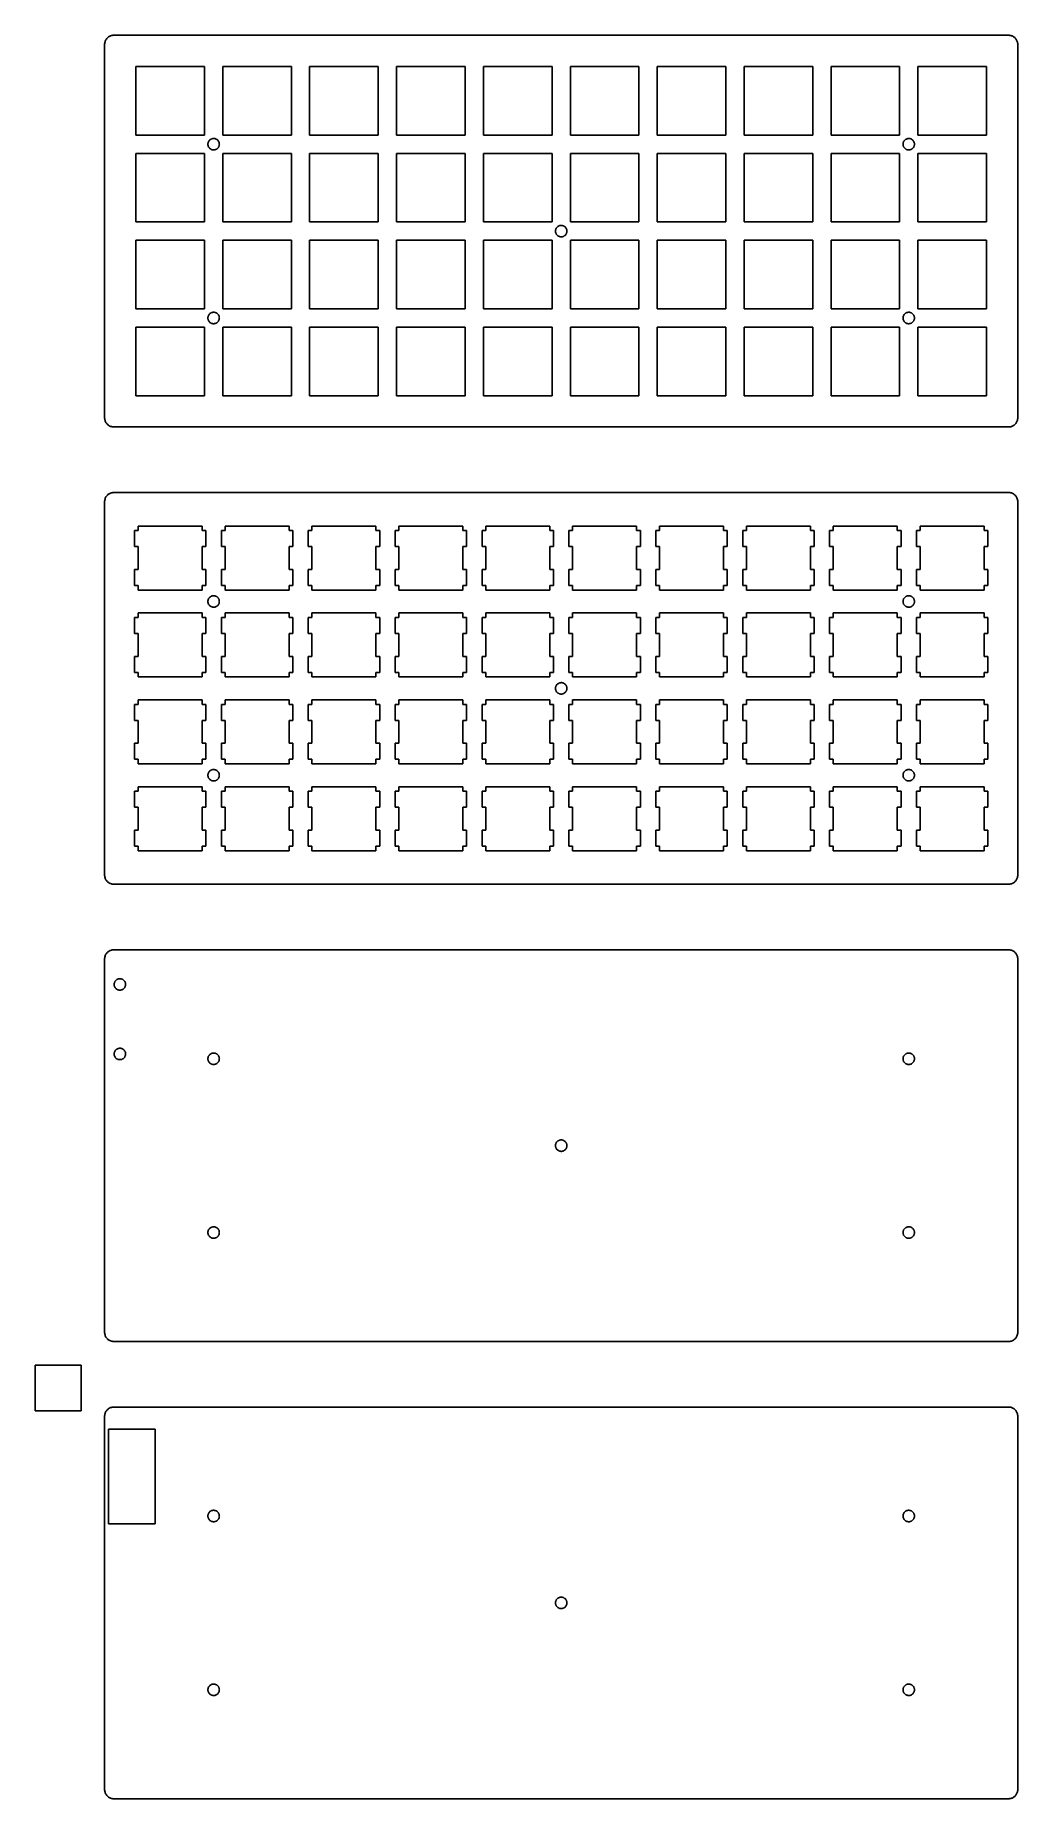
# Model space of a CAD drawing. Header units: metres. Extents: x -20 to 195, y -105 to 281.
import ezdxf

# ---------------------------------------------------------------- set-up
doc = ezdxf.new("R2010")
doc.units = ezdxf.units.M

msp = doc.modelspace()

# ---------------------------------------------------------------- linework, layer by layer
for p, q in [((-4.81265, 279.079), (-4.82666, 278.912)), ((-4.82666, 278.912), (-4.82666, 197.088)), ((-4.78471, 279.244), (-4.81265, 279.079)), ((-4.74306, 279.406), (-4.78471, 279.244)), ((-4.68797, 279.565), (-4.74306, 279.406)), ((-4.61984, 279.718), (-4.68797, 279.565)), ((-4.53915, 279.864), (-4.61984, 279.718)), ((-4.44646, 280.004), (-4.53915, 279.864)), ((-4.34241, 280.135), (-4.44646, 280.004)), ((-4.22775, 280.257), (-4.34241, 280.135)), ((-4.10327, 280.369), (-4.22775, 280.257)), ((-3.96985, 280.471), (-4.10327, 280.369)), ((-3.82841, 280.56), (-3.96985, 280.471)), ((-3.67998, 280.638), (-3.82841, 280.56)), ((-3.52556, 280.703), (-3.67998, 280.638)), ((-3.36626, 280.755), (-3.52556, 280.703)), ((-3.20319, 280.793), (-3.36626, 280.755)), ((-3.03748, 280.817), (-3.20319, 280.793)), ((-2.8703, 280.828), (-3.03748, 280.817)), ((192.787, 280.828), (-2.8703, 280.828)), ((192.954, 280.824), (192.787, 280.828)), ((193.121, 280.807), (192.954, 280.824)), ((193.285, 280.776), (193.121, 280.807)), ((193.446, 280.731), (193.285, 280.776)), ((193.603, 280.672), (193.446, 280.731)), ((193.755, 280.601), (193.603, 280.672)), ((193.9, 280.517), (193.755, 280.601)), ((194.038, 280.421), (193.9, 280.517)), ((194.167, 280.315), (194.038, 280.421)), ((194.286, 280.198), (194.167, 280.315)), ((194.396, 280.071), (194.286, 280.198)), ((194.494, 279.935), (194.396, 280.071)), ((194.581, 279.792), (194.494, 279.935)), ((194.656, 279.642), (194.581, 279.792)), ((194.717, 279.486), (194.656, 279.642)), ((194.766, 279.326), (194.717, 279.486)), ((194.8, 279.162), (194.766, 279.326)), ((194.821, 278.996), (194.8, 279.162)), ((194.828, 278.828), (194.821, 278.996)), ((194.828, 197.172), (194.828, 278.828)), ((2, 259), (2, 274)), ((2, 274), (17, 274)), ((17, 274), (17, 259)), ((21, 259), (21, 274)), ((21, 274), (36, 274)), ((36, 274), (36, 259)), ((40, 259), (40, 274)), ((40, 274), (55, 274)), ((55, 274), (55, 259)), ((59, 259), (59, 274)), ((59, 274), (74, 274)), ((74, 274), (74, 259)), ((78, 259), (78, 274)), ((78, 274), (93, 274)), ((93, 274), (93, 259)), ((97, 259), (97, 274)), ((97, 274), (112, 274)), ((112, 274), (112, 259)), ((116, 259), (116, 274)), ((116, 274), (131, 274)), ((131, 274), (131, 259)), ((135, 259), (135, 274)), ((135, 274), (150, 274)), ((150, 274), (150, 259)), ((154, 259), (154, 274)), ((154, 274), (169, 274)), ((169, 274), (169, 259)), ((173, 259), (173, 274)), ((173, 274), (188, 274)), ((188, 274), (188, 259)), ((17, 259), (2, 259)), ((36, 259), (21, 259)), ((55, 259), (40, 259)), ((74, 259), (59, 259)), ((93, 259), (78, 259)), ((112, 259), (97, 259)), ((131, 259), (116, 259)), ((150, 259), (135, 259)), ((169, 259), (154, 259)), ((188, 259), (173, 259)), ((2, 240), (2, 255)), ((2, 255), (17, 255)), ((17, 255), (17, 240)), ((17.7511, 257.052), (17.7598, 257.157)), ((17.7511, 256.948), (17.7511, 257.052)), ((17.7598, 256.843), (17.7511, 256.948)), ((17.7598, 257.157), (17.7773, 257.26)), ((17.7773, 256.74), (17.7598, 256.843)), ((17.7773, 257.26), (17.8033, 257.361)), ((17.8033, 256.639), (17.7773, 256.74)), ((17.8033, 257.361), (17.8378, 257.46)), ((17.8378, 256.54), (17.8033, 256.639)), ((17.8378, 257.46), (17.8804, 257.556)), ((17.8804, 256.444), (17.8378, 256.54)), ((17.8804, 257.556), (17.9308, 257.648)), ((17.9308, 256.352), (17.8804, 256.444)), ((17.9308, 257.648), (17.9887, 257.735)), ((17.9887, 256.265), (17.9308, 256.352)), ((17.9887, 257.735), (18.0537, 257.817)), ((18.0537, 256.183), (17.9887, 256.265)), ((18.0537, 257.817), (18.1254, 257.893)), ((18.1254, 256.107), (18.0537, 256.183)), ((18.1254, 257.893), (18.2032, 257.963)), ((18.2032, 256.037), (18.1254, 256.107)), ((18.2032, 257.963), (18.2866, 258.026)), ((18.2866, 255.974), (18.2032, 256.037)), ((18.2866, 258.026), (18.375, 258.083)), ((18.375, 255.917), (18.2866, 255.974)), ((18.375, 258.083), (18.4678, 258.131)), ((18.4678, 255.869), (18.375, 255.917)), ((18.4678, 258.131), (18.5643, 258.172)), ((18.5643, 255.828), (18.4678, 255.869)), ((18.5643, 258.172), (18.6638, 258.204)), ((18.6638, 255.796), (18.5643, 255.828)), ((18.6638, 258.204), (18.7658, 258.228)), ((18.7658, 255.772), (18.6638, 255.796)), ((18.7658, 258.228), (18.8693, 258.243)), ((18.8693, 255.757), (18.7658, 255.772)), ((18.8693, 258.243), (18.9738, 258.25)), ((18.9738, 255.75), (18.8693, 255.757)), ((18.9738, 258.25), (19.0785, 258.248)), ((19.0785, 255.752), (18.9738, 255.75)), ((19.0785, 258.248), (19.1826, 258.237)), ((19.1826, 255.763), (19.0785, 255.752)), ((19.1826, 258.237), (19.2854, 258.217)), ((19.2854, 255.783), (19.1826, 255.763)), ((19.2854, 258.217), (19.3863, 258.189)), ((19.3863, 255.811), (19.2854, 255.783)), ((19.3863, 258.189), (19.4844, 258.152)), ((19.4844, 255.848), (19.3863, 255.811)), ((19.4844, 258.152), (19.5791, 258.108)), ((19.5791, 255.892), (19.4844, 255.848)), ((19.5791, 258.108), (19.6698, 258.055)), ((19.6698, 255.945), (19.5791, 255.892)), ((19.6698, 258.055), (19.7557, 257.996)), ((19.7557, 256.004), (19.6698, 255.945)), ((19.7557, 257.996), (19.8364, 257.929)), ((19.8364, 256.071), (19.7557, 256.004)), ((19.8364, 257.929), (19.9112, 257.856)), ((19.9112, 256.144), (19.8364, 256.071)), ((19.9112, 257.856), (19.9796, 257.776)), ((19.9796, 256.224), (19.9112, 256.144)), ((19.9796, 257.776), (20.0411, 257.692)), ((20.0411, 256.308), (19.9796, 256.224)), ((20.0411, 257.692), (20.0954, 257.602)), ((20.0954, 256.398), (20.0411, 256.308)), ((20.0954, 257.602), (20.1419, 257.508)), ((20.1419, 256.492), (20.0954, 256.398)), ((20.1419, 257.508), (20.1805, 257.411)), ((20.1805, 256.589), (20.1419, 256.492)), ((20.1805, 257.411), (20.2107, 257.311)), ((20.2107, 256.689), (20.1805, 256.589)), ((20.2107, 257.311), (20.2325, 257.208)), ((20.2325, 256.792), (20.2107, 256.689)), ((20.2325, 257.208), (20.2456, 257.105)), ((20.2456, 256.895), (20.2325, 256.792)), ((20.2456, 257.105), (20.25, 257)), ((20.25, 257), (20.2456, 256.895)), ((21, 240), (21, 255)), ((21, 255), (36, 255)), ((36, 255), (36, 240)), ((40, 240), (40, 255)), ((40, 255), (55, 255)), ((55, 255), (55, 240)), ((59, 240), (59, 255)), ((59, 255), (74, 255)), ((74, 255), (74, 240)), ((78, 240), (78, 255)), ((78, 255), (93, 255)), ((93, 255), (93, 240)), ((97, 240), (97, 255)), ((97, 255), (112, 255)), ((112, 255), (112, 240)), ((116, 240), (116, 255)), ((116, 255), (131, 255)), ((131, 255), (131, 240)), ((135, 240), (135, 255)), ((135, 255), (150, 255)), ((150, 255), (150, 240)), ((154, 240), (154, 255)), ((154, 255), (169, 255)), ((169, 255), (169, 240)), ((169.751, 257.052), (169.76, 257.157)), ((169.751, 256.948), (169.751, 257.052)), ((169.76, 256.843), (169.751, 256.948)), ((169.76, 257.157), (169.777, 257.26)), ((169.777, 256.74), (169.76, 256.843)), ((169.777, 257.26), (169.803, 257.361)), ((169.803, 256.639), (169.777, 256.74)), ((169.803, 257.361), (169.838, 257.46)), ((169.838, 256.54), (169.803, 256.639)), ((169.838, 257.46), (169.88, 257.556)), ((169.88, 256.444), (169.838, 256.54)), ((169.88, 257.556), (169.931, 257.648)), ((169.931, 256.352), (169.88, 256.444)), ((169.931, 257.648), (169.989, 257.735)), ((169.989, 256.265), (169.931, 256.352)), ((169.989, 257.735), (170.054, 257.817)), ((170.054, 256.183), (169.989, 256.265)), ((170.054, 257.817), (170.125, 257.893)), ((170.125, 256.107), (170.054, 256.183)), ((170.125, 257.893), (170.203, 257.963)), ((170.203, 256.037), (170.125, 256.107)), ((170.203, 257.963), (170.287, 258.026)), ((170.287, 255.974), (170.203, 256.037)), ((170.287, 258.026), (170.375, 258.083)), ((170.375, 255.917), (170.287, 255.974)), ((170.375, 258.083), (170.468, 258.131)), ((170.468, 255.869), (170.375, 255.917)), ((170.468, 258.131), (170.564, 258.172)), ((170.564, 255.828), (170.468, 255.869)), ((170.564, 258.172), (170.664, 258.204)), ((170.664, 255.796), (170.564, 255.828)), ((170.664, 258.204), (170.766, 258.228)), ((170.766, 255.772), (170.664, 255.796)), ((170.766, 258.228), (170.869, 258.243)), ((170.869, 255.757), (170.766, 255.772)), ((170.869, 258.243), (170.974, 258.25)), ((170.974, 255.75), (170.869, 255.757)), ((170.974, 258.25), (171.078, 258.248)), ((171.078, 255.752), (170.974, 255.75)), ((171.078, 258.248), (171.183, 258.237)), ((171.183, 255.763), (171.078, 255.752)), ((171.183, 258.237), (171.285, 258.217)), ((171.285, 255.783), (171.183, 255.763)), ((171.285, 258.217), (171.386, 258.189)), ((171.386, 255.811), (171.285, 255.783)), ((171.386, 258.189), (171.484, 258.152)), ((171.484, 255.848), (171.386, 255.811)), ((171.484, 258.152), (171.579, 258.108)), ((171.579, 255.892), (171.484, 255.848)), ((171.579, 258.108), (171.67, 258.055)), ((171.67, 255.945), (171.579, 255.892)), ((171.67, 258.055), (171.756, 257.996)), ((171.756, 256.004), (171.67, 255.945)), ((171.756, 257.996), (171.836, 257.929)), ((171.836, 256.071), (171.756, 256.004)), ((171.836, 257.929), (171.911, 257.856)), ((171.911, 256.144), (171.836, 256.071)), ((171.911, 257.856), (171.98, 257.776)), ((171.98, 256.224), (171.911, 256.144)), ((171.98, 257.776), (172.041, 257.692)), ((172.041, 256.308), (171.98, 256.224)), ((172.041, 257.692), (172.095, 257.602)), ((172.095, 256.398), (172.041, 256.308)), ((172.095, 257.602), (172.142, 257.508)), ((172.142, 256.492), (172.095, 256.398)), ((172.142, 257.508), (172.18, 257.411)), ((172.18, 256.589), (172.142, 256.492)), ((172.18, 257.411), (172.211, 257.311)), ((172.211, 256.689), (172.18, 256.589)), ((172.211, 257.311), (172.232, 257.208)), ((172.232, 256.792), (172.211, 256.689)), ((172.232, 257.208), (172.246, 257.105)), ((172.246, 256.895), (172.232, 256.792)), ((172.246, 257.105), (172.25, 257)), ((172.25, 257), (172.246, 256.895)), ((173, 240), (173, 255)), ((173, 255), (188, 255)), ((188, 255), (188, 240)), ((17, 240), (2, 240)), ((36, 240), (21, 240)), ((55, 240), (40, 240)), ((74, 240), (59, 240)), ((93, 240), (78, 240)), ((94.375, 239.083), (94.4678, 239.131)), ((94.4678, 239.131), (94.5643, 239.172)), ((94.5643, 239.172), (94.6638, 239.204)), ((94.6638, 239.204), (94.7658, 239.228)), ((94.7658, 239.228), (94.8693, 239.243)), ((94.8693, 239.243), (94.9738, 239.25)), ((94.9738, 239.25), (95.0785, 239.248)), ((95.0785, 239.248), (95.1826, 239.237)), ((95.1826, 239.237), (95.2854, 239.217)), ((95.2854, 239.217), (95.3863, 239.189)), ((95.3863, 239.189), (95.4844, 239.152)), ((95.4844, 239.152), (95.5791, 239.108)), ((95.5791, 239.108), (95.6698, 239.055)), ((112, 240), (97, 240)), ((131, 240), (116, 240)), ((150, 240), (135, 240)), ((169, 240), (154, 240)), ((188, 240), (173, 240)), ((2, 221), (2, 236)), ((2, 236), (17, 236)), ((17, 236), (17, 221)), ((21, 221), (21, 236)), ((21, 236), (36, 236)), ((36, 236), (36, 221)), ((40, 221), (40, 236)), ((40, 236), (55, 236)), ((55, 236), (55, 221)), ((59, 221), (59, 236)), ((59, 236), (74, 236)), ((74, 236), (74, 221)), ((78, 221), (78, 236)), ((78, 236), (93, 236)), ((93, 236), (93, 221)), ((93.7511, 238.052), (93.7598, 238.157)), ((93.7511, 237.948), (93.7511, 238.052)), ((93.7598, 237.843), (93.7511, 237.948)), ((93.7598, 238.157), (93.7773, 238.26)), ((93.7773, 237.74), (93.7598, 237.843)), ((93.7773, 238.26), (93.8033, 238.361)), ((93.8033, 237.639), (93.7773, 237.74)), ((93.8033, 238.361), (93.8378, 238.46)), ((93.8378, 237.54), (93.8033, 237.639)), ((93.8378, 238.46), (93.8804, 238.556)), ((93.8804, 237.444), (93.8378, 237.54)), ((93.8804, 238.556), (93.9308, 238.648)), ((93.9308, 237.352), (93.8804, 237.444)), ((93.9308, 238.648), (93.9887, 238.735)), ((93.9887, 237.265), (93.9308, 237.352)), ((93.9887, 238.735), (94.0537, 238.817)), ((94.0537, 237.183), (93.9887, 237.265)), ((94.0537, 238.817), (94.1254, 238.893)), ((94.1254, 237.107), (94.0537, 237.183)), ((94.1254, 238.893), (94.2032, 238.963)), ((94.2032, 237.037), (94.1254, 237.107)), ((94.2032, 238.963), (94.2866, 239.026)), ((94.2866, 236.974), (94.2032, 237.037)), ((94.2866, 239.026), (94.375, 239.083)), ((94.375, 236.917), (94.2866, 236.974)), ((94.4678, 236.869), (94.375, 236.917)), ((94.5643, 236.828), (94.4678, 236.869)), ((94.6638, 236.796), (94.5643, 236.828)), ((94.7658, 236.772), (94.6638, 236.796)), ((94.8693, 236.757), (94.7658, 236.772)), ((94.9738, 236.75), (94.8693, 236.757)), ((95.0785, 236.752), (94.9738, 236.75)), ((95.1826, 236.763), (95.0785, 236.752)), ((95.2854, 236.783), (95.1826, 236.763)), ((95.3863, 236.811), (95.2854, 236.783)), ((95.4844, 236.848), (95.3863, 236.811)), ((95.5791, 236.892), (95.4844, 236.848)), ((95.6698, 236.945), (95.5791, 236.892)), ((95.6698, 239.055), (95.7557, 238.996)), ((95.7557, 237.004), (95.6698, 236.945)), ((95.7557, 238.996), (95.8364, 238.929)), ((95.8364, 237.071), (95.7557, 237.004)), ((95.8364, 238.929), (95.9112, 238.856)), ((95.9112, 237.144), (95.8364, 237.071)), ((95.9112, 238.856), (95.9796, 238.776)), ((95.9796, 237.224), (95.9112, 237.144)), ((95.9796, 238.776), (96.0411, 238.692)), ((96.0411, 237.308), (95.9796, 237.224)), ((96.0411, 238.692), (96.0954, 238.602)), ((96.0954, 237.398), (96.0411, 237.308)), ((96.0954, 238.602), (96.1419, 238.508)), ((96.1419, 237.492), (96.0954, 237.398)), ((96.1419, 238.508), (96.1805, 238.411)), ((96.1805, 237.589), (96.1419, 237.492)), ((96.1805, 238.411), (96.2107, 238.311)), ((96.2107, 237.689), (96.1805, 237.589)), ((96.2107, 238.311), (96.2325, 238.208)), ((96.2325, 237.792), (96.2107, 237.689)), ((96.2325, 238.208), (96.2456, 238.105)), ((96.2456, 237.895), (96.2325, 237.792)), ((96.2456, 238.105), (96.25, 238)), ((96.25, 238), (96.2456, 237.895)), ((97, 221), (97, 236)), ((97, 236), (112, 236)), ((112, 236), (112, 221)), ((116, 221), (116, 236)), ((116, 236), (131, 236)), ((131, 236), (131, 221)), ((135, 221), (135, 236)), ((135, 236), (150, 236)), ((150, 236), (150, 221)), ((154, 221), (154, 236)), ((154, 236), (169, 236)), ((169, 236), (169, 221)), ((173, 221), (173, 236)), ((173, 236), (188, 236)), ((188, 236), (188, 221)), ((17, 221), (2, 221)), ((18.0537, 219.817), (18.1254, 219.893)), ((18.1254, 219.893), (18.2032, 219.963)), ((18.2032, 219.963), (18.2866, 220.026)), ((18.2866, 220.026), (18.375, 220.083)), ((18.375, 220.083), (18.4678, 220.131)), ((18.4678, 220.131), (18.5643, 220.172)), ((18.5643, 220.172), (18.6638, 220.204)), ((18.6638, 220.204), (18.7658, 220.228)), ((18.7658, 220.228), (18.8693, 220.243)), ((18.8693, 220.243), (18.9738, 220.25)), ((18.9738, 220.25), (19.0785, 220.248)), ((19.0785, 220.248), (19.1826, 220.237)), ((19.1826, 220.237), (19.2854, 220.217)), ((19.2854, 220.217), (19.3863, 220.189)), ((19.3863, 220.189), (19.4844, 220.152)), ((19.4844, 220.152), (19.5791, 220.108)), ((19.5791, 220.108), (19.6698, 220.055)), ((19.6698, 220.055), (19.7557, 219.996)), ((19.7557, 219.996), (19.8364, 219.929)), ((19.8364, 219.929), (19.9112, 219.856)), ((19.9112, 219.856), (19.9796, 219.776)), ((36, 221), (21, 221)), ((55, 221), (40, 221)), ((74, 221), (59, 221)), ((93, 221), (78, 221)), ((112, 221), (97, 221)), ((131, 221), (116, 221)), ((150, 221), (135, 221)), ((169, 221), (154, 221)), ((170.054, 219.817), (170.125, 219.893)), ((170.125, 219.893), (170.203, 219.963)), ((170.203, 219.963), (170.287, 220.026)), ((170.287, 220.026), (170.375, 220.083)), ((170.375, 220.083), (170.468, 220.131)), ((170.468, 220.131), (170.564, 220.172)), ((170.564, 220.172), (170.664, 220.204)), ((170.664, 220.204), (170.766, 220.228)), ((170.766, 220.228), (170.869, 220.243)), ((170.869, 220.243), (170.974, 220.25)), ((170.974, 220.25), (171.078, 220.248)), ((171.078, 220.248), (171.183, 220.237)), ((171.183, 220.237), (171.285, 220.217)), ((171.285, 220.217), (171.386, 220.189)), ((171.386, 220.189), (171.484, 220.152)), ((171.484, 220.152), (171.579, 220.108)), ((171.579, 220.108), (171.67, 220.055)), ((171.67, 220.055), (171.756, 219.996)), ((171.756, 219.996), (171.836, 219.929)), ((171.836, 219.929), (171.911, 219.856)), ((171.911, 219.856), (171.98, 219.776)), ((188, 221), (173, 221)), ((2, 202), (2, 217)), ((2, 217), (17, 217)), ((17, 217), (17, 202)), ((17.7511, 219.052), (17.7598, 219.157)), ((17.7511, 218.948), (17.7511, 219.052)), ((17.7598, 218.843), (17.7511, 218.948)), ((17.7598, 219.157), (17.7773, 219.26)), ((17.7773, 218.74), (17.7598, 218.843)), ((17.7773, 219.26), (17.8033, 219.361)), ((17.8033, 218.639), (17.7773, 218.74)), ((17.8033, 219.361), (17.8378, 219.46)), ((17.8378, 218.54), (17.8033, 218.639)), ((17.8378, 219.46), (17.8804, 219.556)), ((17.8804, 218.444), (17.8378, 218.54)), ((17.8804, 219.556), (17.9308, 219.648)), ((17.9308, 218.352), (17.8804, 218.444)), ((17.9308, 219.648), (17.9887, 219.735)), ((17.9887, 218.265), (17.9308, 218.352)), ((17.9887, 219.735), (18.0537, 219.817)), ((18.0537, 218.183), (17.9887, 218.265)), ((18.1254, 218.107), (18.0537, 218.183)), ((18.2032, 218.037), (18.1254, 218.107)), ((18.2866, 217.974), (18.2032, 218.037)), ((18.375, 217.917), (18.2866, 217.974)), ((18.4678, 217.869), (18.375, 217.917)), ((18.5643, 217.828), (18.4678, 217.869)), ((18.6638, 217.796), (18.5643, 217.828)), ((18.7658, 217.772), (18.6638, 217.796)), ((18.8693, 217.757), (18.7658, 217.772)), ((18.9738, 217.75), (18.8693, 217.757)), ((19.0785, 217.752), (18.9738, 217.75)), ((19.1826, 217.763), (19.0785, 217.752)), ((19.2854, 217.783), (19.1826, 217.763)), ((19.3863, 217.811), (19.2854, 217.783)), ((19.4844, 217.848), (19.3863, 217.811)), ((19.5791, 217.892), (19.4844, 217.848)), ((19.6698, 217.945), (19.5791, 217.892)), ((19.7557, 218.004), (19.6698, 217.945)), ((19.8364, 218.071), (19.7557, 218.004)), ((19.9112, 218.144), (19.8364, 218.071)), ((19.9796, 218.224), (19.9112, 218.144)), ((19.9796, 219.776), (20.0411, 219.692)), ((20.0411, 218.308), (19.9796, 218.224)), ((20.0411, 219.692), (20.0954, 219.602)), ((20.0954, 218.398), (20.0411, 218.308)), ((20.0954, 219.602), (20.1419, 219.508)), ((20.1419, 218.492), (20.0954, 218.398)), ((20.1419, 219.508), (20.1805, 219.411)), ((20.1805, 218.589), (20.1419, 218.492)), ((20.1805, 219.411), (20.2107, 219.311)), ((20.2107, 218.689), (20.1805, 218.589)), ((20.2107, 219.311), (20.2325, 219.208)), ((20.2325, 218.792), (20.2107, 218.689)), ((20.2325, 219.208), (20.2456, 219.105)), ((20.2456, 218.895), (20.2325, 218.792)), ((20.2456, 219.105), (20.25, 219)), ((20.25, 219), (20.2456, 218.895)), ((21, 202), (21, 217)), ((21, 217), (36, 217)), ((36, 217), (36, 202)), ((40, 202), (40, 217)), ((40, 217), (55, 217)), ((55, 217), (55, 202)), ((59, 202), (59, 217)), ((59, 217), (74, 217)), ((74, 217), (74, 202)), ((78, 202), (78, 217)), ((78, 217), (93, 217)), ((93, 217), (93, 202)), ((97, 202), (97, 217)), ((97, 217), (112, 217)), ((112, 217), (112, 202)), ((116, 202), (116, 217)), ((116, 217), (131, 217)), ((131, 217), (131, 202)), ((135, 202), (135, 217)), ((135, 217), (150, 217)), ((150, 217), (150, 202)), ((154, 202), (154, 217)), ((154, 217), (169, 217)), ((169, 217), (169, 202)), ((169.751, 219.052), (169.76, 219.157)), ((169.751, 218.948), (169.751, 219.052)), ((169.76, 218.843), (169.751, 218.948)), ((169.76, 219.157), (169.777, 219.26)), ((169.777, 218.74), (169.76, 218.843)), ((169.777, 219.26), (169.803, 219.361)), ((169.803, 218.639), (169.777, 218.74)), ((169.803, 219.361), (169.838, 219.46)), ((169.838, 218.54), (169.803, 218.639)), ((169.838, 219.46), (169.88, 219.556)), ((169.88, 218.444), (169.838, 218.54)), ((169.88, 219.556), (169.931, 219.648)), ((169.931, 218.352), (169.88, 218.444)), ((169.931, 219.648), (169.989, 219.735)), ((169.989, 218.265), (169.931, 218.352)), ((169.989, 219.735), (170.054, 219.817)), ((170.054, 218.183), (169.989, 218.265)), ((170.125, 218.107), (170.054, 218.183)), ((170.203, 218.037), (170.125, 218.107)), ((170.287, 217.974), (170.203, 218.037)), ((170.375, 217.917), (170.287, 217.974)), ((170.468, 217.869), (170.375, 217.917)), ((170.564, 217.828), (170.468, 217.869)), ((170.664, 217.796), (170.564, 217.828)), ((170.766, 217.772), (170.664, 217.796)), ((170.869, 217.757), (170.766, 217.772)), ((170.974, 217.75), (170.869, 217.757)), ((171.078, 217.752), (170.974, 217.75)), ((171.183, 217.763), (171.078, 217.752)), ((171.285, 217.783), (171.183, 217.763)), ((171.386, 217.811), (171.285, 217.783)), ((171.484, 217.848), (171.386, 217.811)), ((171.579, 217.892), (171.484, 217.848)), ((171.67, 217.945), (171.579, 217.892)), ((171.756, 218.004), (171.67, 217.945)), ((171.836, 218.071), (171.756, 218.004)), ((171.911, 218.144), (171.836, 218.071)), ((171.98, 218.224), (171.911, 218.144)), ((171.98, 219.776), (172.041, 219.692)), ((172.041, 218.308), (171.98, 218.224)), ((172.041, 219.692), (172.095, 219.602)), ((172.095, 218.398), (172.041, 218.308)), ((172.095, 219.602), (172.142, 219.508)), ((172.142, 218.492), (172.095, 218.398)), ((172.142, 219.508), (172.18, 219.411)), ((172.18, 218.589), (172.142, 218.492)), ((172.18, 219.411), (172.211, 219.311)), ((172.211, 218.689), (172.18, 218.589)), ((172.211, 219.311), (172.232, 219.208)), ((172.232, 218.792), (172.211, 218.689)), ((172.232, 219.208), (172.246, 219.105)), ((172.246, 218.895), (172.232, 218.792)), ((172.246, 219.105), (172.25, 219)), ((172.25, 219), (172.246, 218.895)), ((173, 202), (173, 217)), ((173, 217), (188, 217)), ((188, 217), (188, 202)), ((17, 202), (2, 202)), ((36, 202), (21, 202)), ((55, 202), (40, 202)), ((74, 202), (59, 202)), ((93, 202), (78, 202)), ((112, 202), (97, 202)), ((131, 202), (116, 202)), ((150, 202), (135, 202)), ((169, 202), (154, 202)), ((188, 202), (173, 202)), ((-4.82666, 197.088), (-4.81265, 196.921)), ((-4.81265, 196.921), (-4.78471, 196.756)), ((-4.78471, 196.756), (-4.74306, 196.594)), ((194.766, 196.674), (194.8, 196.838)), ((194.8, 196.838), (194.821, 197.004)), ((194.821, 197.004), (194.828, 197.172)), ((-4.74306, 196.594), (-4.68797, 196.435)), ((-4.68797, 196.435), (-4.61984, 196.282)), ((-4.61984, 196.282), (-4.53915, 196.136)), ((-4.53915, 196.136), (-4.44646, 195.996)), ((-4.44646, 195.996), (-4.34241, 195.865)), ((-4.34241, 195.865), (-4.22775, 195.743)), ((-4.22775, 195.743), (-4.10327, 195.631)), ((-4.10327, 195.631), (-3.96985, 195.529)), ((-3.96985, 195.529), (-3.82841, 195.44)), ((-3.82841, 195.44), (-3.67998, 195.362)), ((-3.67998, 195.362), (-3.52556, 195.297)), ((-3.52556, 195.297), (-3.36626, 195.245)), ((-3.36626, 195.245), (-3.20319, 195.207)), ((-3.20319, 195.207), (-3.03748, 195.183)), ((-3.03748, 195.183), (-2.8703, 195.172)), ((-2.8703, 195.172), (192.787, 195.172)), ((192.787, 195.172), (192.954, 195.176)), ((192.954, 195.176), (193.121, 195.193)), ((193.121, 195.193), (193.285, 195.224)), ((193.285, 195.224), (193.446, 195.269)), ((193.446, 195.269), (193.603, 195.328)), ((193.603, 195.328), (193.755, 195.399)), ((193.755, 195.399), (193.9, 195.483)), ((193.9, 195.483), (194.038, 195.579)), ((194.038, 195.579), (194.167, 195.685)), ((194.167, 195.685), (194.286, 195.802)), ((194.286, 195.802), (194.396, 195.929)), ((194.396, 195.929), (194.494, 196.065)), ((194.494, 196.065), (194.581, 196.208)), ((194.581, 196.208), (194.656, 196.358)), ((194.656, 196.358), (194.717, 196.514)), ((194.717, 196.514), (194.766, 196.674)), ((-4.81265, 179.079), (-4.82666, 178.912)), ((-4.82666, 178.912), (-4.82666, 97.0878)), ((-4.78471, 179.244), (-4.81265, 179.079)), ((-4.74306, 179.406), (-4.78471, 179.244)), ((-4.68797, 179.565), (-4.74306, 179.406)), ((-4.61984, 179.718), (-4.68797, 179.565)), ((-4.53915, 179.864), (-4.61984, 179.718)), ((-4.44646, 180.004), (-4.53915, 179.864)), ((-4.34241, 180.135), (-4.44646, 180.004)), ((-4.22775, 180.257), (-4.34241, 180.135)), ((-4.10327, 180.369), (-4.22775, 180.257)), ((-3.96985, 180.471), (-4.10327, 180.369)), ((-3.82841, 180.56), (-3.96985, 180.471)), ((-3.67998, 180.638), (-3.82841, 180.56)), ((-3.52556, 180.703), (-3.67998, 180.638)), ((-3.36626, 180.755), (-3.52556, 180.703)), ((-3.20319, 180.793), (-3.36626, 180.755)), ((-3.03748, 180.817), (-3.20319, 180.793)), ((-2.8703, 180.828), (-3.03748, 180.817)), ((192.787, 180.828), (-2.8703, 180.828)), ((192.954, 180.824), (192.787, 180.828)), ((193.121, 180.807), (192.954, 180.824)), ((193.285, 180.776), (193.121, 180.807)), ((193.446, 180.731), (193.285, 180.776)), ((193.603, 180.672), (193.446, 180.731)), ((193.755, 180.601), (193.603, 180.672)), ((193.9, 180.517), (193.755, 180.601)), ((194.038, 180.421), (193.9, 180.517)), ((194.167, 180.315), (194.038, 180.421)), ((194.286, 180.198), (194.167, 180.315)), ((194.396, 180.071), (194.286, 180.198)), ((194.494, 179.935), (194.396, 180.071)), ((194.581, 179.792), (194.494, 179.935)), ((194.656, 179.642), (194.581, 179.792)), ((194.717, 179.486), (194.656, 179.642)), ((194.766, 179.326), (194.717, 179.486)), ((194.8, 179.162), (194.766, 179.326)), ((194.821, 178.996), (194.8, 179.162)), ((194.828, 178.828), (194.821, 178.996)), ((194.828, 97.1716), (194.828, 178.828)), ((1.68721, 169.004), (1.68721, 172.505)), ((1.68721, 172.505), (2.5, 172.505)), ((2.5, 172.505), (2.5, 173.5)), ((2.5, 173.5), (16.5, 173.5)), ((16.5, 173.5), (16.5, 172.505)), ((16.5, 172.505), (17.3128, 172.505)), ((17.3128, 172.505), (17.3128, 169.004)), ((20.6872, 169.004), (20.6872, 172.505)), ((20.6872, 172.505), (21.5, 172.505)), ((21.5, 172.505), (21.5, 173.5)), ((21.5, 173.5), (35.5, 173.5)), ((35.5, 173.5), (35.5, 172.505)), ((35.5, 172.505), (36.3128, 172.505)), ((36.3128, 172.505), (36.3128, 169.004)), ((39.6872, 169.004), (39.6872, 172.505)), ((39.6872, 172.505), (40.5, 172.505)), ((40.5, 172.505), (40.5, 173.5)), ((40.5, 173.5), (54.5, 173.5)), ((54.5, 173.5), (54.5, 172.505)), ((54.5, 172.505), (55.3128, 172.505)), ((55.3128, 172.505), (55.3128, 169.004)), ((58.6872, 169.004), (58.6872, 172.505)), ((58.6872, 172.505), (59.5, 172.505)), ((59.5, 172.505), (59.5, 173.5)), ((59.5, 173.5), (73.5, 173.5)), ((73.5, 173.5), (73.5, 172.505)), ((73.5, 172.505), (74.3128, 172.505)), ((74.3128, 172.505), (74.3128, 169.004)), ((77.6872, 169.004), (77.6872, 172.505)), ((77.6872, 172.505), (78.5, 172.505)), ((78.5, 172.505), (78.5, 173.5)), ((78.5, 173.5), (92.5, 173.5)), ((92.5, 173.5), (92.5, 172.505)), ((92.5, 172.505), (93.3128, 172.505)), ((93.3128, 172.505), (93.3128, 169.004)), ((96.6872, 169.004), (96.6872, 172.505)), ((96.6872, 172.505), (97.5, 172.505)), ((97.5, 172.505), (97.5, 173.5)), ((97.5, 173.5), (111.5, 173.5)), ((111.5, 173.5), (111.5, 172.505)), ((111.5, 172.505), (112.313, 172.505)), ((112.313, 172.505), (112.313, 169.004)), ((115.687, 169.004), (115.687, 172.505)), ((115.687, 172.505), (116.5, 172.505)), ((116.5, 172.505), (116.5, 173.5)), ((116.5, 173.5), (130.5, 173.5)), ((130.5, 173.5), (130.5, 172.505)), ((130.5, 172.505), (131.313, 172.505)), ((131.313, 172.505), (131.313, 169.004)), ((134.687, 169.004), (134.687, 172.505)), ((134.687, 172.505), (135.5, 172.505)), ((135.5, 172.505), (135.5, 173.5)), ((135.5, 173.5), (149.5, 173.5)), ((149.5, 173.5), (149.5, 172.505)), ((149.5, 172.505), (150.313, 172.505)), ((150.313, 172.505), (150.313, 169.004)), ((153.687, 169.004), (153.687, 172.505)), ((153.687, 172.505), (154.5, 172.505)), ((154.5, 172.505), (154.5, 173.5)), ((154.5, 173.5), (168.5, 173.5)), ((168.5, 173.5), (168.5, 172.505)), ((168.5, 172.505), (169.313, 172.505)), ((169.313, 172.505), (169.313, 169.004)), ((172.687, 169.004), (172.687, 172.505)), ((172.687, 172.505), (173.5, 172.505)), ((173.5, 172.505), (173.5, 173.5)), ((173.5, 173.5), (187.5, 173.5)), ((187.5, 173.5), (187.5, 172.505)), ((187.5, 172.505), (188.313, 172.505)), ((188.313, 172.505), (188.313, 169.004)), ((2.5, 169.004), (1.68721, 169.004)), ((2.5, 163.996), (2.5, 169.004)), ((17.3128, 169.004), (16.5, 169.004)), ((16.5, 169.004), (16.5, 163.996)), ((21.5, 169.004), (20.6872, 169.004)), ((21.5, 163.996), (21.5, 169.004)), ((36.3128, 169.004), (35.5, 169.004)), ((35.5, 169.004), (35.5, 163.996)), ((40.5, 169.004), (39.6872, 169.004)), ((40.5, 163.996), (40.5, 169.004)), ((55.3128, 169.004), (54.5, 169.004)), ((54.5, 169.004), (54.5, 163.996)), ((59.5, 169.004), (58.6872, 169.004)), ((59.5, 163.996), (59.5, 169.004)), ((74.3128, 169.004), (73.5, 169.004)), ((73.5, 169.004), (73.5, 163.996)), ((78.5, 169.004), (77.6872, 169.004)), ((78.5, 163.996), (78.5, 169.004)), ((93.3128, 169.004), (92.5, 169.004)), ((92.5, 169.004), (92.5, 163.996)), ((97.5, 169.004), (96.6872, 169.004)), ((97.5, 163.996), (97.5, 169.004)), ((112.313, 169.004), (111.5, 169.004)), ((111.5, 169.004), (111.5, 163.996)), ((116.5, 169.004), (115.687, 169.004)), ((116.5, 163.996), (116.5, 169.004)), ((131.313, 169.004), (130.5, 169.004)), ((130.5, 169.004), (130.5, 163.996)), ((135.5, 169.004), (134.687, 169.004)), ((135.5, 163.996), (135.5, 169.004)), ((150.313, 169.004), (149.5, 169.004)), ((149.5, 169.004), (149.5, 163.996)), ((154.5, 169.004), (153.687, 169.004)), ((154.5, 163.996), (154.5, 169.004)), ((169.313, 169.004), (168.5, 169.004)), ((168.5, 169.004), (168.5, 163.996)), ((173.5, 169.004), (172.687, 169.004)), ((173.5, 163.996), (173.5, 169.004)), ((188.313, 169.004), (187.5, 169.004)), ((187.5, 169.004), (187.5, 163.996)), ((1.68721, 160.495), (1.68721, 163.996)), ((1.68721, 163.996), (2.5, 163.996)), ((16.5, 163.996), (17.3128, 163.996)), ((17.3128, 163.996), (17.3128, 160.495)), ((20.6872, 160.495), (20.6872, 163.996)), ((20.6872, 163.996), (21.5, 163.996)), ((35.5, 163.996), (36.3128, 163.996)), ((36.3128, 163.996), (36.3128, 160.495)), ((39.6872, 160.495), (39.6872, 163.996)), ((39.6872, 163.996), (40.5, 163.996)), ((54.5, 163.996), (55.3128, 163.996)), ((55.3128, 163.996), (55.3128, 160.495)), ((58.6872, 160.495), (58.6872, 163.996)), ((58.6872, 163.996), (59.5, 163.996)), ((73.5, 163.996), (74.3128, 163.996)), ((74.3128, 163.996), (74.3128, 160.495)), ((77.6872, 160.495), (77.6872, 163.996)), ((77.6872, 163.996), (78.5, 163.996)), ((92.5, 163.996), (93.3128, 163.996)), ((93.3128, 163.996), (93.3128, 160.495)), ((96.6872, 160.495), (96.6872, 163.996)), ((96.6872, 163.996), (97.5, 163.996)), ((111.5, 163.996), (112.313, 163.996)), ((112.313, 163.996), (112.313, 160.495)), ((115.687, 160.495), (115.687, 163.996)), ((115.687, 163.996), (116.5, 163.996)), ((130.5, 163.996), (131.313, 163.996)), ((131.313, 163.996), (131.313, 160.495)), ((134.687, 160.495), (134.687, 163.996)), ((134.687, 163.996), (135.5, 163.996)), ((149.5, 163.996), (150.313, 163.996)), ((150.313, 163.996), (150.313, 160.495)), ((153.687, 160.495), (153.687, 163.996)), ((153.687, 163.996), (154.5, 163.996)), ((168.5, 163.996), (169.313, 163.996)), ((169.313, 163.996), (169.313, 160.495)), ((172.687, 160.495), (172.687, 163.996)), ((172.687, 163.996), (173.5, 163.996)), ((187.5, 163.996), (188.313, 163.996)), ((188.313, 163.996), (188.313, 160.495)), ((2.5, 160.495), (1.68721, 160.495)), ((2.5, 159.5), (2.5, 160.495)), ((16.5, 159.5), (2.5, 159.5)), ((17.3128, 160.495), (16.5, 160.495)), ((16.5, 160.495), (16.5, 159.5)), ((18.375, 158.083), (18.4678, 158.131)), ((18.4678, 158.131), (18.5643, 158.172)), ((18.5643, 158.172), (18.6638, 158.204)), ((18.6638, 158.204), (18.7658, 158.228)), ((18.7658, 158.228), (18.8693, 158.243)), ((18.8693, 158.243), (18.9738, 158.25)), ((18.9738, 158.25), (19.0785, 158.248)), ((19.0785, 158.248), (19.1826, 158.237)), ((19.1826, 158.237), (19.2854, 158.217)), ((19.2854, 158.217), (19.3863, 158.189)), ((19.3863, 158.189), (19.4844, 158.152)), ((19.4844, 158.152), (19.5791, 158.108)), ((21.5, 160.495), (20.6872, 160.495)), ((21.5, 159.5), (21.5, 160.495)), ((35.5, 159.5), (21.5, 159.5)), ((36.3128, 160.495), (35.5, 160.495)), ((35.5, 160.495), (35.5, 159.5)), ((40.5, 160.495), (39.6872, 160.495)), ((40.5, 159.5), (40.5, 160.495)), ((54.5, 159.5), (40.5, 159.5)), ((55.3128, 160.495), (54.5, 160.495)), ((54.5, 160.495), (54.5, 159.5)), ((59.5, 160.495), (58.6872, 160.495)), ((59.5, 159.5), (59.5, 160.495)), ((73.5, 159.5), (59.5, 159.5)), ((74.3128, 160.495), (73.5, 160.495)), ((73.5, 160.495), (73.5, 159.5)), ((78.5, 160.495), (77.6872, 160.495)), ((78.5, 159.5), (78.5, 160.495)), ((92.5, 159.5), (78.5, 159.5)), ((93.3128, 160.495), (92.5, 160.495)), ((92.5, 160.495), (92.5, 159.5)), ((97.5, 160.495), (96.6872, 160.495)), ((97.5, 159.5), (97.5, 160.495)), ((111.5, 159.5), (97.5, 159.5)), ((112.313, 160.495), (111.5, 160.495)), ((111.5, 160.495), (111.5, 159.5)), ((116.5, 160.495), (115.687, 160.495)), ((116.5, 159.5), (116.5, 160.495)), ((130.5, 159.5), (116.5, 159.5)), ((131.313, 160.495), (130.5, 160.495)), ((130.5, 160.495), (130.5, 159.5)), ((135.5, 160.495), (134.687, 160.495)), ((135.5, 159.5), (135.5, 160.495)), ((149.5, 159.5), (135.5, 159.5)), ((150.313, 160.495), (149.5, 160.495)), ((149.5, 160.495), (149.5, 159.5)), ((154.5, 160.495), (153.687, 160.495)), ((154.5, 159.5), (154.5, 160.495)), ((168.5, 159.5), (154.5, 159.5)), ((169.313, 160.495), (168.5, 160.495)), ((168.5, 160.495), (168.5, 159.5)), ((170.375, 158.083), (170.468, 158.131)), ((170.468, 158.131), (170.564, 158.172)), ((170.564, 158.172), (170.664, 158.204)), ((170.664, 158.204), (170.766, 158.228)), ((170.766, 158.228), (170.869, 158.243)), ((170.869, 158.243), (170.974, 158.25)), ((170.974, 158.25), (171.078, 158.248)), ((171.078, 158.248), (171.183, 158.237)), ((171.183, 158.237), (171.285, 158.217)), ((171.285, 158.217), (171.386, 158.189)), ((171.386, 158.189), (171.484, 158.152)), ((171.484, 158.152), (171.579, 158.108)), ((173.5, 160.495), (172.687, 160.495)), ((173.5, 159.5), (173.5, 160.495)), ((187.5, 159.5), (173.5, 159.5)), ((188.313, 160.495), (187.5, 160.495)), ((187.5, 160.495), (187.5, 159.5)), ((2.5, 153.505), (2.5, 154.5)), ((2.5, 154.5), (16.5, 154.5)), ((16.5, 154.5), (16.5, 153.505)), ((17.7511, 157.052), (17.7598, 157.157)), ((17.7511, 156.948), (17.7511, 157.052)), ((17.7598, 156.843), (17.7511, 156.948)), ((17.7598, 157.157), (17.7773, 157.26)), ((17.7773, 156.74), (17.7598, 156.843)), ((17.7773, 157.26), (17.8033, 157.361)), ((17.8033, 156.639), (17.7773, 156.74)), ((17.8033, 157.361), (17.8378, 157.46)), ((17.8378, 156.54), (17.8033, 156.639)), ((17.8378, 157.46), (17.8804, 157.556)), ((17.8804, 156.444), (17.8378, 156.54)), ((17.8804, 157.556), (17.9308, 157.648)), ((17.9308, 156.352), (17.8804, 156.444)), ((17.9308, 157.648), (17.9887, 157.735)), ((17.9887, 156.265), (17.9308, 156.352)), ((17.9887, 157.735), (18.0537, 157.817)), ((18.0537, 156.183), (17.9887, 156.265)), ((18.0537, 157.817), (18.1254, 157.893)), ((18.1254, 156.107), (18.0537, 156.183)), ((18.1254, 157.893), (18.2032, 157.963)), ((18.2032, 156.037), (18.1254, 156.107)), ((18.2032, 157.963), (18.2866, 158.026)), ((18.2866, 155.974), (18.2032, 156.037)), ((18.2866, 158.026), (18.375, 158.083)), ((18.375, 155.917), (18.2866, 155.974)), ((18.4678, 155.869), (18.375, 155.917)), ((18.5643, 155.828), (18.4678, 155.869)), ((18.6638, 155.796), (18.5643, 155.828)), ((18.7658, 155.772), (18.6638, 155.796)), ((18.8693, 155.757), (18.7658, 155.772)), ((18.9738, 155.75), (18.8693, 155.757)), ((19.0785, 155.752), (18.9738, 155.75)), ((19.1826, 155.763), (19.0785, 155.752)), ((19.2854, 155.783), (19.1826, 155.763)), ((19.3863, 155.811), (19.2854, 155.783)), ((19.4844, 155.848), (19.3863, 155.811)), ((19.5791, 155.892), (19.4844, 155.848)), ((19.5791, 158.108), (19.6698, 158.055)), ((19.6698, 155.945), (19.5791, 155.892)), ((19.6698, 158.055), (19.7557, 157.996)), ((19.7557, 156.004), (19.6698, 155.945)), ((19.7557, 157.996), (19.8364, 157.929)), ((19.8364, 156.071), (19.7557, 156.004)), ((19.8364, 157.929), (19.9112, 157.856)), ((19.9112, 156.144), (19.8364, 156.071)), ((19.9112, 157.856), (19.9796, 157.776)), ((19.9796, 156.224), (19.9112, 156.144)), ((19.9796, 157.776), (20.0411, 157.692)), ((20.0411, 156.308), (19.9796, 156.224)), ((20.0411, 157.692), (20.0954, 157.602)), ((20.0954, 156.398), (20.0411, 156.308)), ((20.0954, 157.602), (20.1419, 157.508)), ((20.1419, 156.492), (20.0954, 156.398)), ((20.1419, 157.508), (20.1805, 157.411)), ((20.1805, 156.589), (20.1419, 156.492)), ((20.1805, 157.411), (20.2107, 157.311)), ((20.2107, 156.689), (20.1805, 156.589)), ((20.2107, 157.311), (20.2325, 157.208)), ((20.2325, 156.792), (20.2107, 156.689)), ((20.2325, 157.208), (20.2456, 157.105)), ((20.2456, 156.895), (20.2325, 156.792)), ((20.2456, 157.105), (20.25, 157)), ((20.25, 157), (20.2456, 156.895)), ((21.5, 153.505), (21.5, 154.5)), ((21.5, 154.5), (35.5, 154.5)), ((35.5, 154.5), (35.5, 153.505)), ((40.5, 153.505), (40.5, 154.5)), ((40.5, 154.5), (54.5, 154.5)), ((54.5, 154.5), (54.5, 153.505)), ((59.5, 153.505), (59.5, 154.5)), ((59.5, 154.5), (73.5, 154.5)), ((73.5, 154.5), (73.5, 153.505)), ((78.5, 153.505), (78.5, 154.5)), ((78.5, 154.5), (92.5, 154.5)), ((92.5, 154.5), (92.5, 153.505)), ((97.5, 153.505), (97.5, 154.5)), ((97.5, 154.5), (111.5, 154.5)), ((111.5, 154.5), (111.5, 153.505)), ((116.5, 153.505), (116.5, 154.5)), ((116.5, 154.5), (130.5, 154.5)), ((130.5, 154.5), (130.5, 153.505)), ((135.5, 153.505), (135.5, 154.5)), ((135.5, 154.5), (149.5, 154.5)), ((149.5, 154.5), (149.5, 153.505)), ((154.5, 153.505), (154.5, 154.5)), ((154.5, 154.5), (168.5, 154.5)), ((168.5, 154.5), (168.5, 153.505)), ((169.751, 157.052), (169.76, 157.157)), ((169.751, 156.948), (169.751, 157.052)), ((169.76, 156.843), (169.751, 156.948)), ((169.76, 157.157), (169.777, 157.26)), ((169.777, 156.74), (169.76, 156.843)), ((169.777, 157.26), (169.803, 157.361)), ((169.803, 156.639), (169.777, 156.74)), ((169.803, 157.361), (169.838, 157.46)), ((169.838, 156.54), (169.803, 156.639)), ((169.838, 157.46), (169.88, 157.556)), ((169.88, 156.444), (169.838, 156.54)), ((169.88, 157.556), (169.931, 157.648)), ((169.931, 156.352), (169.88, 156.444)), ((169.931, 157.648), (169.989, 157.735)), ((169.989, 156.265), (169.931, 156.352)), ((169.989, 157.735), (170.054, 157.817)), ((170.054, 156.183), (169.989, 156.265)), ((170.054, 157.817), (170.125, 157.893)), ((170.125, 156.107), (170.054, 156.183)), ((170.125, 157.893), (170.203, 157.963)), ((170.203, 156.037), (170.125, 156.107)), ((170.203, 157.963), (170.287, 158.026)), ((170.287, 155.974), (170.203, 156.037)), ((170.287, 158.026), (170.375, 158.083)), ((170.375, 155.917), (170.287, 155.974)), ((170.468, 155.869), (170.375, 155.917)), ((170.564, 155.828), (170.468, 155.869)), ((170.664, 155.796), (170.564, 155.828)), ((170.766, 155.772), (170.664, 155.796)), ((170.869, 155.757), (170.766, 155.772)), ((170.974, 155.75), (170.869, 155.757)), ((171.078, 155.752), (170.974, 155.75)), ((171.183, 155.763), (171.078, 155.752)), ((171.285, 155.783), (171.183, 155.763)), ((171.386, 155.811), (171.285, 155.783)), ((171.484, 155.848), (171.386, 155.811)), ((171.579, 155.892), (171.484, 155.848)), ((171.579, 158.108), (171.67, 158.055)), ((171.67, 155.945), (171.579, 155.892)), ((171.67, 158.055), (171.756, 157.996)), ((171.756, 156.004), (171.67, 155.945)), ((171.756, 157.996), (171.836, 157.929)), ((171.836, 156.071), (171.756, 156.004)), ((171.836, 157.929), (171.911, 157.856)), ((171.911, 156.144), (171.836, 156.071)), ((171.911, 157.856), (171.98, 157.776)), ((171.98, 156.224), (171.911, 156.144)), ((171.98, 157.776), (172.041, 157.692)), ((172.041, 156.308), (171.98, 156.224)), ((172.041, 157.692), (172.095, 157.602)), ((172.095, 156.398), (172.041, 156.308)), ((172.095, 157.602), (172.142, 157.508)), ((172.142, 156.492), (172.095, 156.398)), ((172.142, 157.508), (172.18, 157.411)), ((172.18, 156.589), (172.142, 156.492)), ((172.18, 157.411), (172.211, 157.311)), ((172.211, 156.689), (172.18, 156.589)), ((172.211, 157.311), (172.232, 157.208)), ((172.232, 156.792), (172.211, 156.689)), ((172.232, 157.208), (172.246, 157.105)), ((172.246, 156.895), (172.232, 156.792)), ((172.246, 157.105), (172.25, 157)), ((172.25, 157), (172.246, 156.895)), ((173.5, 153.505), (173.5, 154.5)), ((173.5, 154.5), (187.5, 154.5)), ((187.5, 154.5), (187.5, 153.505)), ((1.68721, 150.004), (1.68721, 153.505)), ((1.68721, 153.505), (2.5, 153.505)), ((16.5, 153.505), (17.3128, 153.505)), ((17.3128, 153.505), (17.3128, 150.004)), ((20.6872, 150.004), (20.6872, 153.505)), ((20.6872, 153.505), (21.5, 153.505)), ((35.5, 153.505), (36.3128, 153.505)), ((36.3128, 153.505), (36.3128, 150.004)), ((39.6872, 150.004), (39.6872, 153.505)), ((39.6872, 153.505), (40.5, 153.505)), ((54.5, 153.505), (55.3128, 153.505)), ((55.3128, 153.505), (55.3128, 150.004)), ((58.6872, 150.004), (58.6872, 153.505)), ((58.6872, 153.505), (59.5, 153.505)), ((73.5, 153.505), (74.3128, 153.505)), ((74.3128, 153.505), (74.3128, 150.004)), ((77.6872, 150.004), (77.6872, 153.505)), ((77.6872, 153.505), (78.5, 153.505)), ((92.5, 153.505), (93.3128, 153.505)), ((93.3128, 153.505), (93.3128, 150.004)), ((96.6872, 150.004), (96.6872, 153.505)), ((96.6872, 153.505), (97.5, 153.505)), ((111.5, 153.505), (112.313, 153.505)), ((112.313, 153.505), (112.313, 150.004)), ((115.687, 150.004), (115.687, 153.505)), ((115.687, 153.505), (116.5, 153.505)), ((130.5, 153.505), (131.313, 153.505)), ((131.313, 153.505), (131.313, 150.004)), ((134.687, 150.004), (134.687, 153.505)), ((134.687, 153.505), (135.5, 153.505)), ((149.5, 153.505), (150.313, 153.505)), ((150.313, 153.505), (150.313, 150.004)), ((153.687, 150.004), (153.687, 153.505)), ((153.687, 153.505), (154.5, 153.505)), ((168.5, 153.505), (169.313, 153.505)), ((169.313, 153.505), (169.313, 150.004)), ((172.687, 150.004), (172.687, 153.505)), ((172.687, 153.505), (173.5, 153.505)), ((187.5, 153.505), (188.313, 153.505)), ((188.313, 153.505), (188.313, 150.004)), ((2.5, 150.004), (1.68721, 150.004)), ((2.5, 144.996), (2.5, 150.004)), ((17.3128, 150.004), (16.5, 150.004)), ((16.5, 150.004), (16.5, 144.996)), ((21.5, 150.004), (20.6872, 150.004)), ((21.5, 144.996), (21.5, 150.004)), ((36.3128, 150.004), (35.5, 150.004)), ((35.5, 150.004), (35.5, 144.996)), ((40.5, 150.004), (39.6872, 150.004)), ((40.5, 144.996), (40.5, 150.004)), ((55.3128, 150.004), (54.5, 150.004)), ((54.5, 150.004), (54.5, 144.996)), ((59.5, 150.004), (58.6872, 150.004)), ((59.5, 144.996), (59.5, 150.004)), ((74.3128, 150.004), (73.5, 150.004)), ((73.5, 150.004), (73.5, 144.996)), ((78.5, 150.004), (77.6872, 150.004)), ((78.5, 144.996), (78.5, 150.004)), ((93.3128, 150.004), (92.5, 150.004)), ((92.5, 150.004), (92.5, 144.996)), ((97.5, 150.004), (96.6872, 150.004)), ((97.5, 144.996), (97.5, 150.004)), ((112.313, 150.004), (111.5, 150.004)), ((111.5, 150.004), (111.5, 144.996)), ((116.5, 150.004), (115.687, 150.004)), ((116.5, 144.996), (116.5, 150.004)), ((131.313, 150.004), (130.5, 150.004)), ((130.5, 150.004), (130.5, 144.996)), ((135.5, 150.004), (134.687, 150.004)), ((135.5, 144.996), (135.5, 150.004)), ((150.313, 150.004), (149.5, 150.004)), ((149.5, 150.004), (149.5, 144.996)), ((154.5, 150.004), (153.687, 150.004)), ((154.5, 144.996), (154.5, 150.004)), ((169.313, 150.004), (168.5, 150.004)), ((168.5, 150.004), (168.5, 144.996)), ((173.5, 150.004), (172.687, 150.004)), ((173.5, 144.996), (173.5, 150.004)), ((188.313, 150.004), (187.5, 150.004)), ((187.5, 150.004), (187.5, 144.996)), ((1.68721, 141.495), (1.68721, 144.996)), ((1.68721, 144.996), (2.5, 144.996)), ((16.5, 144.996), (17.3128, 144.996)), ((17.3128, 144.996), (17.3128, 141.495)), ((20.6872, 141.495), (20.6872, 144.996)), ((20.6872, 144.996), (21.5, 144.996)), ((35.5, 144.996), (36.3128, 144.996)), ((36.3128, 144.996), (36.3128, 141.495)), ((39.6872, 141.495), (39.6872, 144.996)), ((39.6872, 144.996), (40.5, 144.996)), ((54.5, 144.996), (55.3128, 144.996)), ((55.3128, 144.996), (55.3128, 141.495)), ((58.6872, 141.495), (58.6872, 144.996)), ((58.6872, 144.996), (59.5, 144.996)), ((73.5, 144.996), (74.3128, 144.996)), ((74.3128, 144.996), (74.3128, 141.495)), ((77.6872, 141.495), (77.6872, 144.996)), ((77.6872, 144.996), (78.5, 144.996)), ((92.5, 144.996), (93.3128, 144.996)), ((93.3128, 144.996), (93.3128, 141.495)), ((96.6872, 141.495), (96.6872, 144.996)), ((96.6872, 144.996), (97.5, 144.996)), ((111.5, 144.996), (112.313, 144.996)), ((112.313, 144.996), (112.313, 141.495)), ((115.687, 141.495), (115.687, 144.996)), ((115.687, 144.996), (116.5, 144.996)), ((130.5, 144.996), (131.313, 144.996)), ((131.313, 144.996), (131.313, 141.495)), ((134.687, 141.495), (134.687, 144.996)), ((134.687, 144.996), (135.5, 144.996)), ((149.5, 144.996), (150.313, 144.996)), ((150.313, 144.996), (150.313, 141.495)), ((153.687, 141.495), (153.687, 144.996)), ((153.687, 144.996), (154.5, 144.996)), ((168.5, 144.996), (169.313, 144.996)), ((169.313, 144.996), (169.313, 141.495)), ((172.687, 141.495), (172.687, 144.996)), ((172.687, 144.996), (173.5, 144.996)), ((187.5, 144.996), (188.313, 144.996)), ((188.313, 144.996), (188.313, 141.495)), ((2.5, 141.495), (1.68721, 141.495)), ((2.5, 140.5), (2.5, 141.495)), ((16.5, 140.5), (2.5, 140.5)), ((17.3128, 141.495), (16.5, 141.495)), ((16.5, 141.495), (16.5, 140.5)), ((21.5, 141.495), (20.6872, 141.495)), ((21.5, 140.5), (21.5, 141.495)), ((35.5, 140.5), (21.5, 140.5)), ((36.3128, 141.495), (35.5, 141.495)), ((35.5, 141.495), (35.5, 140.5)), ((40.5, 141.495), (39.6872, 141.495)), ((40.5, 140.5), (40.5, 141.495)), ((54.5, 140.5), (40.5, 140.5)), ((55.3128, 141.495), (54.5, 141.495)), ((54.5, 141.495), (54.5, 140.5)), ((59.5, 141.495), (58.6872, 141.495)), ((59.5, 140.5), (59.5, 141.495)), ((73.5, 140.5), (59.5, 140.5)), ((74.3128, 141.495), (73.5, 141.495)), ((73.5, 141.495), (73.5, 140.5)), ((78.5, 141.495), (77.6872, 141.495)), ((78.5, 140.5), (78.5, 141.495)), ((92.5, 140.5), (78.5, 140.5)), ((93.3128, 141.495), (92.5, 141.495)), ((92.5, 141.495), (92.5, 140.5)), ((94.0537, 138.817), (94.1254, 138.893)), ((94.1254, 138.893), (94.2032, 138.963)), ((94.2032, 138.963), (94.2866, 139.026)), ((94.2866, 139.026), (94.375, 139.083)), ((94.375, 139.083), (94.4678, 139.131)), ((94.4678, 139.131), (94.5643, 139.172)), ((94.5643, 139.172), (94.6638, 139.204)), ((94.6638, 139.204), (94.7658, 139.228)), ((94.7658, 139.228), (94.8693, 139.243)), ((94.8693, 139.243), (94.9738, 139.25)), ((94.9738, 139.25), (95.0785, 139.248)), ((95.0785, 139.248), (95.1826, 139.237)), ((95.1826, 139.237), (95.2854, 139.217)), ((95.2854, 139.217), (95.3863, 139.189)), ((95.3863, 139.189), (95.4844, 139.152)), ((95.4844, 139.152), (95.5791, 139.108)), ((95.5791, 139.108), (95.6698, 139.055)), ((95.6698, 139.055), (95.7557, 138.996)), ((95.7557, 138.996), (95.8364, 138.929)), ((95.8364, 138.929), (95.9112, 138.856)), ((95.9112, 138.856), (95.9796, 138.776)), ((97.5, 141.495), (96.6872, 141.495)), ((97.5, 140.5), (97.5, 141.495)), ((111.5, 140.5), (97.5, 140.5)), ((112.313, 141.495), (111.5, 141.495)), ((111.5, 141.495), (111.5, 140.5)), ((116.5, 141.495), (115.687, 141.495)), ((116.5, 140.5), (116.5, 141.495)), ((130.5, 140.5), (116.5, 140.5)), ((131.313, 141.495), (130.5, 141.495)), ((130.5, 141.495), (130.5, 140.5)), ((135.5, 141.495), (134.687, 141.495)), ((135.5, 140.5), (135.5, 141.495)), ((149.5, 140.5), (135.5, 140.5)), ((150.313, 141.495), (149.5, 141.495)), ((149.5, 141.495), (149.5, 140.5)), ((154.5, 141.495), (153.687, 141.495)), ((154.5, 140.5), (154.5, 141.495)), ((168.5, 140.5), (154.5, 140.5)), ((169.313, 141.495), (168.5, 141.495)), ((168.5, 141.495), (168.5, 140.5)), ((173.5, 141.495), (172.687, 141.495)), ((173.5, 140.5), (173.5, 141.495)), ((187.5, 140.5), (173.5, 140.5)), ((188.313, 141.495), (187.5, 141.495)), ((187.5, 141.495), (187.5, 140.5)), ((2.5, 134.505), (2.5, 135.5)), ((2.5, 135.5), (16.5, 135.5)), ((16.5, 135.5), (16.5, 134.505)), ((21.5, 134.505), (21.5, 135.5)), ((21.5, 135.5), (35.5, 135.5)), ((35.5, 135.5), (35.5, 134.505)), ((40.5, 134.505), (40.5, 135.5)), ((40.5, 135.5), (54.5, 135.5)), ((54.5, 135.5), (54.5, 134.505)), ((59.5, 134.505), (59.5, 135.5)), ((59.5, 135.5), (73.5, 135.5)), ((73.5, 135.5), (73.5, 134.505)), ((78.5, 134.505), (78.5, 135.5)), ((78.5, 135.5), (92.5, 135.5)), ((92.5, 135.5), (92.5, 134.505)), ((93.7511, 138.052), (93.7598, 138.157)), ((93.7511, 137.948), (93.7511, 138.052)), ((93.7598, 137.843), (93.7511, 137.948)), ((93.7598, 138.157), (93.7773, 138.26)), ((93.7773, 137.74), (93.7598, 137.843)), ((93.7773, 138.26), (93.8033, 138.361)), ((93.8033, 137.639), (93.7773, 137.74)), ((93.8033, 138.361), (93.8378, 138.46)), ((93.8378, 137.54), (93.8033, 137.639)), ((93.8378, 138.46), (93.8804, 138.556)), ((93.8804, 137.444), (93.8378, 137.54)), ((93.8804, 138.556), (93.9308, 138.648)), ((93.9308, 137.352), (93.8804, 137.444)), ((93.9308, 138.648), (93.9887, 138.735)), ((93.9887, 137.265), (93.9308, 137.352)), ((93.9887, 138.735), (94.0537, 138.817)), ((94.0537, 137.183), (93.9887, 137.265)), ((94.1254, 137.107), (94.0537, 137.183)), ((94.2032, 137.037), (94.1254, 137.107)), ((94.2866, 136.974), (94.2032, 137.037)), ((94.375, 136.917), (94.2866, 136.974)), ((94.4678, 136.869), (94.375, 136.917)), ((94.5643, 136.828), (94.4678, 136.869)), ((94.6638, 136.796), (94.5643, 136.828)), ((94.7658, 136.772), (94.6638, 136.796)), ((94.8693, 136.757), (94.7658, 136.772)), ((94.9738, 136.75), (94.8693, 136.757)), ((95.0785, 136.752), (94.9738, 136.75)), ((95.1826, 136.763), (95.0785, 136.752)), ((95.2854, 136.783), (95.1826, 136.763)), ((95.3863, 136.811), (95.2854, 136.783)), ((95.4844, 136.848), (95.3863, 136.811)), ((95.5791, 136.892), (95.4844, 136.848)), ((95.6698, 136.945), (95.5791, 136.892)), ((95.7557, 137.004), (95.6698, 136.945)), ((95.8364, 137.071), (95.7557, 137.004)), ((95.9112, 137.144), (95.8364, 137.071)), ((95.9796, 137.224), (95.9112, 137.144)), ((95.9796, 138.776), (96.0411, 138.692)), ((96.0411, 137.308), (95.9796, 137.224)), ((96.0411, 138.692), (96.0954, 138.602)), ((96.0954, 137.398), (96.0411, 137.308)), ((96.0954, 138.602), (96.1419, 138.508)), ((96.1419, 137.492), (96.0954, 137.398)), ((96.1419, 138.508), (96.1805, 138.411)), ((96.1805, 137.589), (96.1419, 137.492)), ((96.1805, 138.411), (96.2107, 138.311)), ((96.2107, 137.689), (96.1805, 137.589)), ((96.2107, 138.311), (96.2325, 138.208)), ((96.2325, 137.792), (96.2107, 137.689)), ((96.2325, 138.208), (96.2456, 138.105)), ((96.2456, 137.895), (96.2325, 137.792)), ((96.2456, 138.105), (96.25, 138)), ((96.25, 138), (96.2456, 137.895)), ((97.5, 134.505), (97.5, 135.5)), ((97.5, 135.5), (111.5, 135.5)), ((111.5, 135.5), (111.5, 134.505)), ((116.5, 134.505), (116.5, 135.5)), ((116.5, 135.5), (130.5, 135.5)), ((130.5, 135.5), (130.5, 134.505)), ((135.5, 134.505), (135.5, 135.5)), ((135.5, 135.5), (149.5, 135.5)), ((149.5, 135.5), (149.5, 134.505)), ((154.5, 134.505), (154.5, 135.5)), ((154.5, 135.5), (168.5, 135.5)), ((168.5, 135.5), (168.5, 134.505)), ((173.5, 134.505), (173.5, 135.5)), ((173.5, 135.5), (187.5, 135.5)), ((187.5, 135.5), (187.5, 134.505)), ((1.68721, 131.004), (1.68721, 134.505)), ((1.68721, 134.505), (2.5, 134.505)), ((16.5, 134.505), (17.3128, 134.505)), ((17.3128, 134.505), (17.3128, 131.004)), ((20.6872, 131.004), (20.6872, 134.505)), ((20.6872, 134.505), (21.5, 134.505)), ((35.5, 134.505), (36.3128, 134.505)), ((36.3128, 134.505), (36.3128, 131.004)), ((39.6872, 131.004), (39.6872, 134.505)), ((39.6872, 134.505), (40.5, 134.505)), ((54.5, 134.505), (55.3128, 134.505)), ((55.3128, 134.505), (55.3128, 131.004)), ((58.6872, 131.004), (58.6872, 134.505)), ((58.6872, 134.505), (59.5, 134.505)), ((73.5, 134.505), (74.3128, 134.505)), ((74.3128, 134.505), (74.3128, 131.004)), ((77.6872, 131.004), (77.6872, 134.505)), ((77.6872, 134.505), (78.5, 134.505)), ((92.5, 134.505), (93.3128, 134.505)), ((93.3128, 134.505), (93.3128, 131.004)), ((96.6872, 131.004), (96.6872, 134.505)), ((96.6872, 134.505), (97.5, 134.505)), ((111.5, 134.505), (112.313, 134.505)), ((112.313, 134.505), (112.313, 131.004)), ((115.687, 131.004), (115.687, 134.505)), ((115.687, 134.505), (116.5, 134.505)), ((130.5, 134.505), (131.313, 134.505)), ((131.313, 134.505), (131.313, 131.004)), ((134.687, 131.004), (134.687, 134.505)), ((134.687, 134.505), (135.5, 134.505)), ((149.5, 134.505), (150.313, 134.505)), ((150.313, 134.505), (150.313, 131.004)), ((153.687, 131.004), (153.687, 134.505)), ((153.687, 134.505), (154.5, 134.505)), ((168.5, 134.505), (169.313, 134.505)), ((169.313, 134.505), (169.313, 131.004)), ((172.687, 131.004), (172.687, 134.505)), ((172.687, 134.505), (173.5, 134.505)), ((187.5, 134.505), (188.313, 134.505)), ((188.313, 134.505), (188.313, 131.004)), ((2.5, 131.004), (1.68721, 131.004)), ((2.5, 125.996), (2.5, 131.004)), ((17.3128, 131.004), (16.5, 131.004)), ((16.5, 131.004), (16.5, 125.996)), ((21.5, 131.004), (20.6872, 131.004)), ((21.5, 125.996), (21.5, 131.004)), ((36.3128, 131.004), (35.5, 131.004)), ((35.5, 131.004), (35.5, 125.996)), ((40.5, 131.004), (39.6872, 131.004)), ((40.5, 125.996), (40.5, 131.004)), ((55.3128, 131.004), (54.5, 131.004)), ((54.5, 131.004), (54.5, 125.996)), ((59.5, 131.004), (58.6872, 131.004)), ((59.5, 125.996), (59.5, 131.004)), ((74.3128, 131.004), (73.5, 131.004)), ((73.5, 131.004), (73.5, 125.996)), ((78.5, 131.004), (77.6872, 131.004)), ((78.5, 125.996), (78.5, 131.004)), ((93.3128, 131.004), (92.5, 131.004)), ((92.5, 131.004), (92.5, 125.996)), ((97.5, 131.004), (96.6872, 131.004)), ((97.5, 125.996), (97.5, 131.004)), ((112.313, 131.004), (111.5, 131.004)), ((111.5, 131.004), (111.5, 125.996)), ((116.5, 131.004), (115.687, 131.004)), ((116.5, 125.996), (116.5, 131.004)), ((131.313, 131.004), (130.5, 131.004)), ((130.5, 131.004), (130.5, 125.996)), ((135.5, 131.004), (134.687, 131.004)), ((135.5, 125.996), (135.5, 131.004)), ((150.313, 131.004), (149.5, 131.004)), ((149.5, 131.004), (149.5, 125.996)), ((154.5, 131.004), (153.687, 131.004)), ((154.5, 125.996), (154.5, 131.004)), ((169.313, 131.004), (168.5, 131.004)), ((168.5, 131.004), (168.5, 125.996)), ((173.5, 131.004), (172.687, 131.004)), ((173.5, 125.996), (173.5, 131.004)), ((188.313, 131.004), (187.5, 131.004)), ((187.5, 131.004), (187.5, 125.996)), ((1.68721, 122.495), (1.68721, 125.996)), ((1.68721, 125.996), (2.5, 125.996)), ((16.5, 125.996), (17.3128, 125.996)), ((17.3128, 125.996), (17.3128, 122.495)), ((20.6872, 122.495), (20.6872, 125.996)), ((20.6872, 125.996), (21.5, 125.996)), ((35.5, 125.996), (36.3128, 125.996)), ((36.3128, 125.996), (36.3128, 122.495)), ((39.6872, 122.495), (39.6872, 125.996)), ((39.6872, 125.996), (40.5, 125.996)), ((54.5, 125.996), (55.3128, 125.996)), ((55.3128, 125.996), (55.3128, 122.495)), ((58.6872, 122.495), (58.6872, 125.996)), ((58.6872, 125.996), (59.5, 125.996)), ((73.5, 125.996), (74.3128, 125.996)), ((74.3128, 125.996), (74.3128, 122.495)), ((77.6872, 122.495), (77.6872, 125.996)), ((77.6872, 125.996), (78.5, 125.996)), ((92.5, 125.996), (93.3128, 125.996)), ((93.3128, 125.996), (93.3128, 122.495)), ((96.6872, 122.495), (96.6872, 125.996)), ((96.6872, 125.996), (97.5, 125.996)), ((111.5, 125.996), (112.313, 125.996)), ((112.313, 125.996), (112.313, 122.495)), ((115.687, 122.495), (115.687, 125.996)), ((115.687, 125.996), (116.5, 125.996)), ((130.5, 125.996), (131.313, 125.996)), ((131.313, 125.996), (131.313, 122.495)), ((134.687, 122.495), (134.687, 125.996)), ((134.687, 125.996), (135.5, 125.996)), ((149.5, 125.996), (150.313, 125.996)), ((150.313, 125.996), (150.313, 122.495)), ((153.687, 122.495), (153.687, 125.996)), ((153.687, 125.996), (154.5, 125.996)), ((168.5, 125.996), (169.313, 125.996)), ((169.313, 125.996), (169.313, 122.495)), ((172.687, 122.495), (172.687, 125.996)), ((172.687, 125.996), (173.5, 125.996)), ((187.5, 125.996), (188.313, 125.996)), ((188.313, 125.996), (188.313, 122.495)), ((2.5, 122.495), (1.68721, 122.495)), ((2.5, 121.5), (2.5, 122.495)), ((16.5, 121.5), (2.5, 121.5)), ((17.3128, 122.495), (16.5, 122.495)), ((16.5, 122.495), (16.5, 121.5)), ((17.8378, 119.46), (17.8804, 119.556)), ((17.8804, 119.556), (17.9308, 119.648)), ((17.9308, 119.648), (17.9887, 119.735)), ((17.9887, 119.735), (18.0537, 119.817)), ((18.0537, 119.817), (18.1254, 119.893)), ((18.1254, 119.893), (18.2032, 119.963)), ((18.2032, 119.963), (18.2866, 120.026)), ((18.2866, 120.026), (18.375, 120.083)), ((18.375, 120.083), (18.4678, 120.131)), ((18.4678, 120.131), (18.5643, 120.172)), ((18.5643, 120.172), (18.6638, 120.204)), ((18.6638, 120.204), (18.7658, 120.228)), ((18.7658, 120.228), (18.8693, 120.243)), ((18.8693, 120.243), (18.9738, 120.25)), ((18.9738, 120.25), (19.0785, 120.248)), ((19.0785, 120.248), (19.1826, 120.237)), ((19.1826, 120.237), (19.2854, 120.217)), ((19.2854, 120.217), (19.3863, 120.189)), ((19.3863, 120.189), (19.4844, 120.152)), ((19.4844, 120.152), (19.5791, 120.108)), ((19.5791, 120.108), (19.6698, 120.055)), ((19.6698, 120.055), (19.7557, 119.996)), ((19.7557, 119.996), (19.8364, 119.929)), ((19.8364, 119.929), (19.9112, 119.856)), ((19.9112, 119.856), (19.9796, 119.776)), ((19.9796, 119.776), (20.0411, 119.692)), ((20.0411, 119.692), (20.0954, 119.602)), ((20.0954, 119.602), (20.1419, 119.508)), ((21.5, 122.495), (20.6872, 122.495)), ((21.5, 121.5), (21.5, 122.495)), ((35.5, 121.5), (21.5, 121.5)), ((36.3128, 122.495), (35.5, 122.495)), ((35.5, 122.495), (35.5, 121.5)), ((40.5, 122.495), (39.6872, 122.495)), ((40.5, 121.5), (40.5, 122.495)), ((54.5, 121.5), (40.5, 121.5)), ((55.3128, 122.495), (54.5, 122.495)), ((54.5, 122.495), (54.5, 121.5)), ((59.5, 122.495), (58.6872, 122.495)), ((59.5, 121.5), (59.5, 122.495)), ((73.5, 121.5), (59.5, 121.5)), ((74.3128, 122.495), (73.5, 122.495)), ((73.5, 122.495), (73.5, 121.5)), ((78.5, 122.495), (77.6872, 122.495)), ((78.5, 121.5), (78.5, 122.495)), ((92.5, 121.5), (78.5, 121.5)), ((93.3128, 122.495), (92.5, 122.495)), ((92.5, 122.495), (92.5, 121.5)), ((97.5, 122.495), (96.6872, 122.495)), ((97.5, 121.5), (97.5, 122.495)), ((111.5, 121.5), (97.5, 121.5)), ((112.313, 122.495), (111.5, 122.495)), ((111.5, 122.495), (111.5, 121.5)), ((116.5, 122.495), (115.687, 122.495)), ((116.5, 121.5), (116.5, 122.495)), ((130.5, 121.5), (116.5, 121.5)), ((131.313, 122.495), (130.5, 122.495)), ((130.5, 122.495), (130.5, 121.5)), ((135.5, 122.495), (134.687, 122.495)), ((135.5, 121.5), (135.5, 122.495)), ((149.5, 121.5), (135.5, 121.5)), ((150.313, 122.495), (149.5, 122.495)), ((149.5, 122.495), (149.5, 121.5)), ((154.5, 122.495), (153.687, 122.495)), ((154.5, 121.5), (154.5, 122.495)), ((168.5, 121.5), (154.5, 121.5)), ((169.313, 122.495), (168.5, 122.495)), ((168.5, 122.495), (168.5, 121.5)), ((169.838, 119.46), (169.88, 119.556)), ((169.88, 119.556), (169.931, 119.648)), ((169.931, 119.648), (169.989, 119.735)), ((169.989, 119.735), (170.054, 119.817)), ((170.054, 119.817), (170.125, 119.893)), ((170.125, 119.893), (170.203, 119.963)), ((170.203, 119.963), (170.287, 120.026)), ((170.287, 120.026), (170.375, 120.083)), ((170.375, 120.083), (170.468, 120.131)), ((170.468, 120.131), (170.564, 120.172)), ((170.564, 120.172), (170.664, 120.204)), ((170.664, 120.204), (170.766, 120.228)), ((170.766, 120.228), (170.869, 120.243)), ((170.869, 120.243), (170.974, 120.25)), ((170.974, 120.25), (171.078, 120.248)), ((171.078, 120.248), (171.183, 120.237)), ((171.183, 120.237), (171.285, 120.217)), ((171.285, 120.217), (171.386, 120.189)), ((171.386, 120.189), (171.484, 120.152)), ((171.484, 120.152), (171.579, 120.108)), ((171.579, 120.108), (171.67, 120.055)), ((171.67, 120.055), (171.756, 119.996)), ((171.756, 119.996), (171.836, 119.929)), ((171.836, 119.929), (171.911, 119.856)), ((171.911, 119.856), (171.98, 119.776)), ((171.98, 119.776), (172.041, 119.692)), ((172.041, 119.692), (172.095, 119.602)), ((172.095, 119.602), (172.142, 119.508)), ((173.5, 122.495), (172.687, 122.495)), ((173.5, 121.5), (173.5, 122.495)), ((187.5, 121.5), (173.5, 121.5)), ((188.313, 122.495), (187.5, 122.495)), ((187.5, 122.495), (187.5, 121.5)), ((2.5, 115.505), (2.5, 116.5)), ((2.5, 116.5), (16.5, 116.5)), ((16.5, 116.5), (16.5, 115.505)), ((17.7511, 119.052), (17.7598, 119.157)), ((17.7511, 118.948), (17.7511, 119.052)), ((17.7598, 118.843), (17.7511, 118.948)), ((17.7598, 119.157), (17.7773, 119.26)), ((17.7773, 118.74), (17.7598, 118.843)), ((17.7773, 119.26), (17.8033, 119.361)), ((17.8033, 118.639), (17.7773, 118.74)), ((17.8033, 119.361), (17.8378, 119.46)), ((17.8378, 118.54), (17.8033, 118.639)), ((17.8804, 118.444), (17.8378, 118.54)), ((17.9308, 118.352), (17.8804, 118.444)), ((17.9887, 118.265), (17.9308, 118.352)), ((18.0537, 118.183), (17.9887, 118.265)), ((18.1254, 118.107), (18.0537, 118.183)), ((18.2032, 118.037), (18.1254, 118.107)), ((18.2866, 117.974), (18.2032, 118.037)), ((18.375, 117.917), (18.2866, 117.974)), ((18.4678, 117.869), (18.375, 117.917)), ((18.5643, 117.828), (18.4678, 117.869)), ((18.6638, 117.796), (18.5643, 117.828)), ((18.7658, 117.772), (18.6638, 117.796)), ((18.8693, 117.757), (18.7658, 117.772)), ((18.9738, 117.75), (18.8693, 117.757)), ((19.0785, 117.752), (18.9738, 117.75)), ((19.1826, 117.763), (19.0785, 117.752)), ((19.2854, 117.783), (19.1826, 117.763)), ((19.3863, 117.811), (19.2854, 117.783)), ((19.4844, 117.848), (19.3863, 117.811)), ((19.5791, 117.892), (19.4844, 117.848)), ((19.6698, 117.945), (19.5791, 117.892)), ((19.7557, 118.004), (19.6698, 117.945)), ((19.8364, 118.071), (19.7557, 118.004)), ((19.9112, 118.144), (19.8364, 118.071)), ((19.9796, 118.224), (19.9112, 118.144)), ((20.0411, 118.308), (19.9796, 118.224)), ((20.0954, 118.398), (20.0411, 118.308)), ((20.1419, 118.492), (20.0954, 118.398)), ((20.1419, 119.508), (20.1805, 119.411)), ((20.1805, 118.589), (20.1419, 118.492)), ((20.1805, 119.411), (20.2107, 119.311)), ((20.2107, 118.689), (20.1805, 118.589)), ((20.2107, 119.311), (20.2325, 119.208)), ((20.2325, 118.792), (20.2107, 118.689)), ((20.2325, 119.208), (20.2456, 119.105)), ((20.2456, 118.895), (20.2325, 118.792)), ((20.2456, 119.105), (20.25, 119)), ((20.25, 119), (20.2456, 118.895)), ((21.5, 115.505), (21.5, 116.5)), ((21.5, 116.5), (35.5, 116.5)), ((35.5, 116.5), (35.5, 115.505)), ((40.5, 115.505), (40.5, 116.5)), ((40.5, 116.5), (54.5, 116.5)), ((54.5, 116.5), (54.5, 115.505)), ((59.5, 115.505), (59.5, 116.5)), ((59.5, 116.5), (73.5, 116.5)), ((73.5, 116.5), (73.5, 115.505)), ((78.5, 115.505), (78.5, 116.5)), ((78.5, 116.5), (92.5, 116.5)), ((92.5, 116.5), (92.5, 115.505)), ((97.5, 115.505), (97.5, 116.5)), ((97.5, 116.5), (111.5, 116.5)), ((111.5, 116.5), (111.5, 115.505)), ((116.5, 115.505), (116.5, 116.5)), ((116.5, 116.5), (130.5, 116.5)), ((130.5, 116.5), (130.5, 115.505)), ((135.5, 115.505), (135.5, 116.5)), ((135.5, 116.5), (149.5, 116.5)), ((149.5, 116.5), (149.5, 115.505)), ((154.5, 115.505), (154.5, 116.5)), ((154.5, 116.5), (168.5, 116.5)), ((168.5, 116.5), (168.5, 115.505)), ((169.751, 119.052), (169.76, 119.157)), ((169.751, 118.948), (169.751, 119.052)), ((169.76, 118.843), (169.751, 118.948)), ((169.76, 119.157), (169.777, 119.26)), ((169.777, 118.74), (169.76, 118.843)), ((169.777, 119.26), (169.803, 119.361)), ((169.803, 118.639), (169.777, 118.74)), ((169.803, 119.361), (169.838, 119.46)), ((169.838, 118.54), (169.803, 118.639)), ((169.88, 118.444), (169.838, 118.54)), ((169.931, 118.352), (169.88, 118.444)), ((169.989, 118.265), (169.931, 118.352)), ((170.054, 118.183), (169.989, 118.265)), ((170.125, 118.107), (170.054, 118.183)), ((170.203, 118.037), (170.125, 118.107)), ((170.287, 117.974), (170.203, 118.037)), ((170.375, 117.917), (170.287, 117.974)), ((170.468, 117.869), (170.375, 117.917)), ((170.564, 117.828), (170.468, 117.869)), ((170.664, 117.796), (170.564, 117.828)), ((170.766, 117.772), (170.664, 117.796)), ((170.869, 117.757), (170.766, 117.772)), ((170.974, 117.75), (170.869, 117.757)), ((171.078, 117.752), (170.974, 117.75)), ((171.183, 117.763), (171.078, 117.752)), ((171.285, 117.783), (171.183, 117.763)), ((171.386, 117.811), (171.285, 117.783)), ((171.484, 117.848), (171.386, 117.811)), ((171.579, 117.892), (171.484, 117.848)), ((171.67, 117.945), (171.579, 117.892)), ((171.756, 118.004), (171.67, 117.945)), ((171.836, 118.071), (171.756, 118.004)), ((171.911, 118.144), (171.836, 118.071)), ((171.98, 118.224), (171.911, 118.144)), ((172.041, 118.308), (171.98, 118.224)), ((172.095, 118.398), (172.041, 118.308)), ((172.142, 118.492), (172.095, 118.398)), ((172.142, 119.508), (172.18, 119.411)), ((172.18, 118.589), (172.142, 118.492)), ((172.18, 119.411), (172.211, 119.311)), ((172.211, 118.689), (172.18, 118.589)), ((172.211, 119.311), (172.232, 119.208)), ((172.232, 118.792), (172.211, 118.689)), ((172.232, 119.208), (172.246, 119.105)), ((172.246, 118.895), (172.232, 118.792)), ((172.246, 119.105), (172.25, 119)), ((172.25, 119), (172.246, 118.895)), ((173.5, 115.505), (173.5, 116.5)), ((173.5, 116.5), (187.5, 116.5)), ((187.5, 116.5), (187.5, 115.505)), ((1.68721, 112.004), (1.68721, 115.505)), ((1.68721, 115.505), (2.5, 115.505)), ((2.5, 112.004), (1.68721, 112.004)), ((2.5, 106.996), (2.5, 112.004)), ((16.5, 115.505), (17.3128, 115.505)), ((17.3128, 112.004), (16.5, 112.004)), ((16.5, 112.004), (16.5, 106.996)), ((17.3128, 115.505), (17.3128, 112.004)), ((20.6872, 112.004), (20.6872, 115.505)), ((20.6872, 115.505), (21.5, 115.505)), ((21.5, 112.004), (20.6872, 112.004)), ((21.5, 106.996), (21.5, 112.004)), ((35.5, 115.505), (36.3128, 115.505)), ((36.3128, 112.004), (35.5, 112.004)), ((35.5, 112.004), (35.5, 106.996)), ((36.3128, 115.505), (36.3128, 112.004)), ((39.6872, 112.004), (39.6872, 115.505)), ((39.6872, 115.505), (40.5, 115.505)), ((40.5, 112.004), (39.6872, 112.004)), ((40.5, 106.996), (40.5, 112.004)), ((54.5, 115.505), (55.3128, 115.505)), ((55.3128, 112.004), (54.5, 112.004)), ((54.5, 112.004), (54.5, 106.996)), ((55.3128, 115.505), (55.3128, 112.004)), ((58.6872, 112.004), (58.6872, 115.505)), ((58.6872, 115.505), (59.5, 115.505)), ((59.5, 112.004), (58.6872, 112.004)), ((59.5, 106.996), (59.5, 112.004)), ((73.5, 115.505), (74.3128, 115.505)), ((74.3128, 112.004), (73.5, 112.004)), ((73.5, 112.004), (73.5, 106.996)), ((74.3128, 115.505), (74.3128, 112.004)), ((77.6872, 112.004), (77.6872, 115.505)), ((77.6872, 115.505), (78.5, 115.505)), ((78.5, 112.004), (77.6872, 112.004)), ((78.5, 106.996), (78.5, 112.004)), ((92.5, 115.505), (93.3128, 115.505)), ((93.3128, 112.004), (92.5, 112.004)), ((92.5, 112.004), (92.5, 106.996)), ((93.3128, 115.505), (93.3128, 112.004)), ((96.6872, 112.004), (96.6872, 115.505)), ((96.6872, 115.505), (97.5, 115.505)), ((97.5, 112.004), (96.6872, 112.004)), ((97.5, 106.996), (97.5, 112.004)), ((111.5, 115.505), (112.313, 115.505)), ((112.313, 112.004), (111.5, 112.004)), ((111.5, 112.004), (111.5, 106.996)), ((112.313, 115.505), (112.313, 112.004)), ((115.687, 112.004), (115.687, 115.505)), ((115.687, 115.505), (116.5, 115.505)), ((116.5, 112.004), (115.687, 112.004)), ((116.5, 106.996), (116.5, 112.004)), ((130.5, 115.505), (131.313, 115.505)), ((131.313, 112.004), (130.5, 112.004)), ((130.5, 112.004), (130.5, 106.996)), ((131.313, 115.505), (131.313, 112.004)), ((134.687, 112.004), (134.687, 115.505)), ((134.687, 115.505), (135.5, 115.505)), ((135.5, 112.004), (134.687, 112.004)), ((135.5, 106.996), (135.5, 112.004)), ((149.5, 115.505), (150.313, 115.505)), ((150.313, 112.004), (149.5, 112.004)), ((149.5, 112.004), (149.5, 106.996)), ((150.313, 115.505), (150.313, 112.004)), ((153.687, 112.004), (153.687, 115.505)), ((153.687, 115.505), (154.5, 115.505)), ((154.5, 112.004), (153.687, 112.004)), ((154.5, 106.996), (154.5, 112.004)), ((168.5, 115.505), (169.313, 115.505)), ((169.313, 112.004), (168.5, 112.004)), ((168.5, 112.004), (168.5, 106.996)), ((169.313, 115.505), (169.313, 112.004)), ((172.687, 112.004), (172.687, 115.505)), ((172.687, 115.505), (173.5, 115.505)), ((173.5, 112.004), (172.687, 112.004)), ((173.5, 106.996), (173.5, 112.004)), ((187.5, 115.505), (188.313, 115.505)), ((188.313, 112.004), (187.5, 112.004)), ((187.5, 112.004), (187.5, 106.996)), ((188.313, 115.505), (188.313, 112.004)), ((1.68721, 103.495), (1.68721, 106.996)), ((1.68721, 106.996), (2.5, 106.996)), ((16.5, 106.996), (17.3128, 106.996)), ((17.3128, 106.996), (17.3128, 103.495)), ((20.6872, 103.495), (20.6872, 106.996)), ((20.6872, 106.996), (21.5, 106.996)), ((35.5, 106.996), (36.3128, 106.996)), ((36.3128, 106.996), (36.3128, 103.495)), ((39.6872, 103.495), (39.6872, 106.996)), ((39.6872, 106.996), (40.5, 106.996)), ((54.5, 106.996), (55.3128, 106.996)), ((55.3128, 106.996), (55.3128, 103.495)), ((58.6872, 103.495), (58.6872, 106.996)), ((58.6872, 106.996), (59.5, 106.996)), ((73.5, 106.996), (74.3128, 106.996)), ((74.3128, 106.996), (74.3128, 103.495)), ((77.6872, 103.495), (77.6872, 106.996)), ((77.6872, 106.996), (78.5, 106.996)), ((92.5, 106.996), (93.3128, 106.996)), ((93.3128, 106.996), (93.3128, 103.495)), ((96.6872, 103.495), (96.6872, 106.996)), ((96.6872, 106.996), (97.5, 106.996)), ((111.5, 106.996), (112.313, 106.996)), ((112.313, 106.996), (112.313, 103.495)), ((115.687, 103.495), (115.687, 106.996)), ((115.687, 106.996), (116.5, 106.996)), ((130.5, 106.996), (131.313, 106.996)), ((131.313, 106.996), (131.313, 103.495)), ((134.687, 103.495), (134.687, 106.996)), ((134.687, 106.996), (135.5, 106.996)), ((149.5, 106.996), (150.313, 106.996)), ((150.313, 106.996), (150.313, 103.495)), ((153.687, 103.495), (153.687, 106.996)), ((153.687, 106.996), (154.5, 106.996)), ((168.5, 106.996), (169.313, 106.996)), ((169.313, 106.996), (169.313, 103.495)), ((172.687, 103.495), (172.687, 106.996)), ((172.687, 106.996), (173.5, 106.996)), ((187.5, 106.996), (188.313, 106.996)), ((188.313, 106.996), (188.313, 103.495)), ((2.5, 103.495), (1.68721, 103.495)), ((2.5, 102.5), (2.5, 103.495)), ((16.5, 102.5), (2.5, 102.5)), ((17.3128, 103.495), (16.5, 103.495)), ((16.5, 103.495), (16.5, 102.5)), ((21.5, 103.495), (20.6872, 103.495)), ((21.5, 102.5), (21.5, 103.495)), ((35.5, 102.5), (21.5, 102.5)), ((36.3128, 103.495), (35.5, 103.495)), ((35.5, 103.495), (35.5, 102.5)), ((40.5, 103.495), (39.6872, 103.495)), ((40.5, 102.5), (40.5, 103.495)), ((54.5, 102.5), (40.5, 102.5)), ((55.3128, 103.495), (54.5, 103.495)), ((54.5, 103.495), (54.5, 102.5)), ((59.5, 103.495), (58.6872, 103.495)), ((59.5, 102.5), (59.5, 103.495)), ((73.5, 102.5), (59.5, 102.5)), ((74.3128, 103.495), (73.5, 103.495)), ((73.5, 103.495), (73.5, 102.5)), ((78.5, 103.495), (77.6872, 103.495)), ((78.5, 102.5), (78.5, 103.495)), ((92.5, 102.5), (78.5, 102.5)), ((93.3128, 103.495), (92.5, 103.495)), ((92.5, 103.495), (92.5, 102.5)), ((97.5, 103.495), (96.6872, 103.495)), ((97.5, 102.5), (97.5, 103.495)), ((111.5, 102.5), (97.5, 102.5)), ((112.313, 103.495), (111.5, 103.495)), ((111.5, 103.495), (111.5, 102.5)), ((116.5, 103.495), (115.687, 103.495)), ((116.5, 102.5), (116.5, 103.495)), ((130.5, 102.5), (116.5, 102.5)), ((131.313, 103.495), (130.5, 103.495)), ((130.5, 103.495), (130.5, 102.5)), ((135.5, 103.495), (134.687, 103.495)), ((135.5, 102.5), (135.5, 103.495)), ((149.5, 102.5), (135.5, 102.5)), ((150.313, 103.495), (149.5, 103.495)), ((149.5, 103.495), (149.5, 102.5)), ((154.5, 103.495), (153.687, 103.495)), ((154.5, 102.5), (154.5, 103.495)), ((168.5, 102.5), (154.5, 102.5)), ((169.313, 103.495), (168.5, 103.495)), ((168.5, 103.495), (168.5, 102.5)), ((173.5, 103.495), (172.687, 103.495)), ((173.5, 102.5), (173.5, 103.495)), ((187.5, 102.5), (173.5, 102.5)), ((188.313, 103.495), (187.5, 103.495)), ((187.5, 103.495), (187.5, 102.5)), ((-4.82666, 97.0878), (-4.81265, 96.9209)), ((-4.81265, 96.9209), (-4.78471, 96.7558)), ((-4.78471, 96.7558), (-4.74306, 96.5935)), ((-4.74306, 96.5935), (-4.68797, 96.4353)), ((-4.68797, 96.4353), (-4.61984, 96.2823)), ((194.656, 96.3581), (194.717, 96.5138)), ((194.717, 96.5138), (194.766, 96.6742)), ((194.766, 96.6742), (194.8, 96.838)), ((194.8, 96.838), (194.821, 97.0042)), ((194.821, 97.0042), (194.828, 97.1716)), ((-4.61984, 96.2823), (-4.53915, 96.1355)), ((-4.53915, 96.1355), (-4.44646, 95.996)), ((-4.44646, 95.996), (-4.34241, 95.8647)), ((-4.34241, 95.8647), (-4.22775, 95.7426)), ((-4.22775, 95.7426), (-4.10327, 95.6306)), ((-4.10327, 95.6306), (-3.96985, 95.5293)), ((-3.96985, 95.5293), (-3.82841, 95.4395)), ((-3.82841, 95.4395), (-3.67998, 95.3619)), ((-3.67998, 95.3619), (-3.52556, 95.297)), ((-3.52556, 95.297), (-3.36626, 95.2453)), ((-3.36626, 95.2453), (-3.20319, 95.207)), ((-3.20319, 95.207), (-3.03748, 95.1825)), ((-3.03748, 95.1825), (-2.8703, 95.172)), ((-2.8703, 95.172), (192.787, 95.172)), ((192.787, 95.172), (192.954, 95.1755)), ((192.954, 95.1755), (193.121, 95.193)), ((193.121, 95.193), (193.285, 95.2244)), ((193.285, 95.2244), (193.446, 95.2695)), ((193.446, 95.2695), (193.603, 95.3279)), ((193.603, 95.3279), (193.755, 95.3992)), ((193.755, 95.3992), (193.9, 95.4829)), ((193.9, 95.4829), (194.038, 95.5785)), ((194.038, 95.5785), (194.167, 95.6853)), ((194.167, 95.6853), (194.286, 95.8025)), ((194.286, 95.8025), (194.396, 95.9293)), ((194.396, 95.9293), (194.494, 96.0648)), ((194.494, 96.0648), (194.581, 96.2081)), ((194.581, 96.2081), (194.656, 96.3581)), ((-4.81265, 79.0791), (-4.82666, 78.9122)), ((-4.82666, 78.9122), (-4.82666, -2.91217)), ((-4.78471, 79.2442), (-4.81265, 79.0791)), ((-4.74306, 79.4065), (-4.78471, 79.2442)), ((-4.68797, 79.5647), (-4.74306, 79.4065)), ((-4.61984, 79.7177), (-4.68797, 79.5647)), ((-4.53915, 79.8645), (-4.61984, 79.7177)), ((-4.44646, 80.004), (-4.53915, 79.8645)), ((-4.34241, 80.1353), (-4.44646, 80.004)), ((-4.22775, 80.2574), (-4.34241, 80.1353)), ((-4.10327, 80.3694), (-4.22775, 80.2574)), ((-3.96985, 80.4707), (-4.10327, 80.3694)), ((-3.82841, 80.5605), (-3.96985, 80.4707)), ((-3.67998, 80.6381), (-3.82841, 80.5605)), ((-3.52556, 80.703), (-3.67998, 80.6381)), ((-3.36626, 80.7547), (-3.52556, 80.703)), ((-3.20319, 80.793), (-3.36626, 80.7547)), ((-3.03748, 80.8175), (-3.20319, 80.793)), ((-2.8703, 80.828), (-3.03748, 80.8175)), ((192.787, 80.828), (-2.8703, 80.828)), ((192.954, 80.8245), (192.787, 80.828)), ((193.121, 80.807), (192.954, 80.8245)), ((193.285, 80.7756), (193.121, 80.807)), ((193.446, 80.7305), (193.285, 80.7756)), ((193.603, 80.6721), (193.446, 80.7305)), ((193.755, 80.6008), (193.603, 80.6721)), ((193.9, 80.5171), (193.755, 80.6008)), ((194.038, 80.4215), (193.9, 80.5171)), ((194.167, 80.3147), (194.038, 80.4215)), ((194.286, 80.1975), (194.167, 80.3147)), ((194.396, 80.0707), (194.286, 80.1975)), ((194.494, 79.9352), (194.396, 80.0707)), ((194.581, 79.7919), (194.494, 79.9352)), ((194.656, 79.6419), (194.581, 79.7919)), ((194.717, 79.4862), (194.656, 79.6419)), ((194.766, 79.3258), (194.717, 79.4862)), ((194.8, 79.162), (194.766, 79.3258)), ((194.821, 78.9958), (194.8, 79.162)), ((194.828, 78.8284), (194.821, 78.9958)), ((194.828, -2.82841), (194.828, 78.8284)), ((-2.74973, 73.2762), (-2.74315, 73.3807)), ((-2.74753, 73.1715), (-2.74973, 73.2762)), ((-2.74315, 73.3807), (-2.72784, 73.4842)), ((-2.72784, 73.4842), (-2.70395, 73.5862)), ((-2.70395, 73.5862), (-2.6716, 73.6857)), ((-2.6716, 73.6857), (-2.63103, 73.7822)), ((-2.63103, 73.7822), (-2.58252, 73.875)), ((-2.58252, 73.875), (-2.52643, 73.9634)), ((-2.52643, 73.9634), (-2.46313, 74.0468)), ((-2.46313, 74.0468), (-2.39308, 74.1246)), ((-2.39308, 74.1246), (-2.31677, 74.1963)), ((-2.31677, 74.1963), (-2.23473, 74.2613)), ((-2.23473, 74.2613), (-2.14752, 74.3192)), ((-2.14752, 74.3192), (-2.05579, 74.3696)), ((-2.05579, 74.3696), (-1.96014, 74.4122)), ((-1.96014, 74.4122), (-1.86128, 74.4467)), ((-1.86128, 74.4467), (-1.75989, 74.4727)), ((-1.75989, 74.4727), (-1.65666, 74.4902)), ((-1.65666, 74.4902), (-1.55234, 74.4989)), ((-1.55234, 74.4989), (-1.44766, 74.4989)), ((-1.44766, 74.4989), (-1.34334, 74.4902)), ((-1.34334, 74.4902), (-1.24011, 74.4727)), ((-1.24011, 74.4727), (-1.13872, 74.4467)), ((-1.13872, 74.4467), (-1.03986, 74.4122)), ((-1.03986, 74.4122), (-0.94421, 74.3696)), ((-0.94421, 74.3696), (-0.85248, 74.3192)), ((-0.85248, 74.3192), (-0.76527, 74.2613)), ((-0.76527, 74.2613), (-0.68323, 74.1963)), ((-0.68323, 74.1963), (-0.60692, 74.1246)), ((-0.60692, 74.1246), (-0.53687, 74.0468)), ((-0.53687, 74.0468), (-0.47356, 73.9634)), ((-0.47356, 73.9634), (-0.41746, 73.875)), ((-0.41746, 73.875), (-0.36896, 73.7822)), ((-0.36896, 73.7822), (-0.32838, 73.6857)), ((-0.32838, 73.6857), (-0.29604, 73.5862)), ((-0.29604, 73.5862), (-0.27214, 73.4842)), ((-0.27214, 73.4842), (-0.25684, 73.3807)), ((-0.25684, 73.3807), (-0.25026, 73.2762)), ((-0.25026, 73.2762), (-0.25246, 73.1715)), ((-2.73659, 73.0674), (-2.74753, 73.1715)), ((-2.71696, 72.9646), (-2.73659, 73.0674)), ((-2.68881, 72.8637), (-2.71696, 72.9646)), ((-2.65233, 72.7656), (-2.68881, 72.8637)), ((-2.60774, 72.6709), (-2.65233, 72.7656)), ((-2.5554, 72.5802), (-2.60774, 72.6709)), ((-2.49565, 72.4943), (-2.5554, 72.5802)), ((-2.42892, 72.4136), (-2.49565, 72.4943)), ((-2.35568, 72.3388), (-2.42892, 72.4136)), ((-2.27643, 72.2704), (-2.35568, 72.3388)), ((-2.19173, 72.2089), (-2.27643, 72.2704)), ((-2.10219, 72.1546), (-2.19173, 72.2089)), ((-2.00841, 72.1081), (-2.10219, 72.1546)), ((-1.91107, 72.0695), (-2.00841, 72.1081)), ((-1.81085, 72.0393), (-1.91107, 72.0695)), ((-1.70844, 72.0175), (-1.81085, 72.0393)), ((-1.60457, 72.0044), (-1.70844, 72.0175)), ((-1.49998, 72), (-1.60457, 72.0044)), ((-1.3954, 72.0044), (-1.49998, 72)), ((-1.29153, 72.0175), (-1.3954, 72.0044)), ((-1.18913, 72.0393), (-1.29153, 72.0175)), ((-1.08891, 72.0695), (-1.18913, 72.0393)), ((-0.99158, 72.1081), (-1.08891, 72.0695)), ((-0.8978, 72.1546), (-0.99158, 72.1081)), ((-0.80826, 72.2089), (-0.8978, 72.1546)), ((-0.72356, 72.2704), (-0.80826, 72.2089)), ((-0.6443, 72.3388), (-0.72356, 72.2704)), ((-0.57106, 72.4136), (-0.6443, 72.3388)), ((-0.50433, 72.4943), (-0.57106, 72.4136)), ((-0.44458, 72.5802), (-0.50433, 72.4943)), ((-0.39224, 72.6709), (-0.44458, 72.5802)), ((-0.34766, 72.7656), (-0.39224, 72.6709)), ((-0.31117, 72.8637), (-0.34766, 72.7656)), ((-0.28302, 72.9646), (-0.31117, 72.8637)), ((-0.2634, 73.0674), (-0.28302, 72.9646)), ((-0.25246, 73.1715), (-0.2634, 73.0674)), ((-2.74971, 58.0762), (-2.74313, 58.1807)), ((-2.74751, 57.9715), (-2.74971, 58.0762)), ((-2.73657, 57.8674), (-2.74751, 57.9715)), ((-2.74313, 58.1807), (-2.72783, 58.2842)), ((-2.71695, 57.7646), (-2.73657, 57.8674)), ((-2.72783, 58.2842), (-2.70393, 58.3862)), ((-2.70393, 58.3862), (-2.67159, 58.4857)), ((-2.67159, 58.4857), (-2.63101, 58.5822)), ((-2.63101, 58.5822), (-2.5825, 58.675)), ((-2.5825, 58.675), (-2.52641, 58.7634)), ((-2.52641, 58.7634), (-2.46312, 58.8468)), ((-2.46312, 58.8468), (-2.39307, 58.9246)), ((-2.39307, 58.9246), (-2.31676, 58.9962)), ((-2.31676, 58.9962), (-2.23471, 59.0613)), ((-2.23471, 59.0613), (-2.14751, 59.1192)), ((-2.14751, 59.1192), (-2.05577, 59.1696)), ((-2.05577, 59.1696), (-1.96013, 59.2122)), ((-1.96013, 59.2122), (-1.86127, 59.2467)), ((-1.86127, 59.2467), (-1.75987, 59.2727)), ((-1.75987, 59.2727), (-1.65665, 59.2901)), ((-1.65665, 59.2901), (-1.55232, 59.2989)), ((-1.55232, 59.2989), (-1.44765, 59.2989)), ((-1.44765, 59.2989), (-1.34332, 59.2901)), ((-1.34332, 59.2901), (-1.2401, 59.2727)), ((-1.2401, 59.2727), (-1.1387, 59.2467)), ((-1.1387, 59.2467), (-1.03984, 59.2122)), ((-1.03984, 59.2122), (-0.9442, 59.1696)), ((-0.9442, 59.1696), (-0.85246, 59.1192)), ((-0.85246, 59.1192), (-0.76526, 59.0613)), ((-0.76526, 59.0613), (-0.68321, 58.9962)), ((-0.68321, 58.9962), (-0.6069, 58.9246)), ((-0.6069, 58.9246), (-0.53685, 58.8468)), ((-0.53685, 58.8468), (-0.47356, 58.7634)), ((-0.47356, 58.7634), (-0.41746, 58.675)), ((-0.41746, 58.675), (-0.36896, 58.5822)), ((-0.36896, 58.5822), (-0.32838, 58.4857)), ((-0.32838, 58.4857), (-0.29604, 58.3862)), ((-0.29604, 58.3862), (-0.27214, 58.2842)), ((-0.2634, 57.8674), (-0.28302, 57.7646)), ((-0.27214, 58.2842), (-0.25684, 58.1807)), ((-0.25246, 57.9715), (-0.2634, 57.8674)), ((-0.25684, 58.1807), (-0.25026, 58.0762)), ((-0.25026, 58.0762), (-0.25246, 57.9715)), ((18.0537, 57.8168), (18.1254, 57.8931)), ((18.1254, 57.8931), (18.2032, 57.9631)), ((18.2032, 57.9631), (18.2866, 58.0264)), ((18.2866, 58.0264), (18.375, 58.0825)), ((18.375, 58.0825), (18.4678, 58.131)), ((18.4678, 58.131), (18.5643, 58.1716)), ((18.5643, 58.1716), (18.6638, 58.2039)), ((18.6638, 58.2039), (18.7658, 58.2278)), ((18.7658, 58.2278), (18.8693, 58.2431)), ((18.8693, 58.2431), (18.9738, 58.2497)), ((18.9738, 58.2497), (19.0785, 58.2475)), ((19.0785, 58.2475), (19.1826, 58.2366)), ((19.1826, 58.2366), (19.2854, 58.217)), ((19.2854, 58.217), (19.3863, 58.1888)), ((19.3863, 58.1888), (19.4844, 58.1523)), ((19.4844, 58.1523), (19.5791, 58.1077)), ((19.5791, 58.1077), (19.6698, 58.0554)), ((19.6698, 58.0554), (19.7557, 57.9957)), ((19.7557, 57.9957), (19.8364, 57.9289)), ((19.8364, 57.9289), (19.9112, 57.8557)), ((19.9112, 57.8557), (19.9796, 57.7764)), ((170.054, 57.8168), (170.125, 57.8931)), ((170.125, 57.8931), (170.203, 57.9631)), ((170.203, 57.9631), (170.287, 58.0264)), ((170.287, 58.0264), (170.375, 58.0825)), ((170.375, 58.0825), (170.468, 58.131)), ((170.468, 58.131), (170.564, 58.1716)), ((170.564, 58.1716), (170.664, 58.2039)), ((170.664, 58.2039), (170.766, 58.2278)), ((170.766, 58.2278), (170.869, 58.2431)), ((170.869, 58.2431), (170.974, 58.2497)), ((170.974, 58.2497), (171.078, 58.2475)), ((171.078, 58.2475), (171.183, 58.2366)), ((171.183, 58.2366), (171.285, 58.217)), ((171.285, 58.217), (171.386, 58.1888)), ((171.386, 58.1888), (171.484, 58.1523)), ((171.484, 58.1523), (171.579, 58.1077)), ((171.579, 58.1077), (171.67, 58.0554)), ((171.67, 58.0554), (171.756, 57.9957)), ((171.756, 57.9957), (171.836, 57.9289)), ((171.836, 57.9289), (171.911, 57.8557)), ((171.911, 57.8557), (171.98, 57.7764)), ((-2.6888, 57.6637), (-2.71695, 57.7646)), ((-2.65231, 57.5656), (-2.6888, 57.6637)), ((-2.60773, 57.4709), (-2.65231, 57.5656)), ((-2.55539, 57.3802), (-2.60773, 57.4709)), ((-2.49564, 57.2943), (-2.55539, 57.3802)), ((-2.42891, 57.2136), (-2.49564, 57.2943)), ((-2.35567, 57.1388), (-2.42891, 57.2136)), ((-2.27641, 57.0704), (-2.35567, 57.1388)), ((-2.19171, 57.0089), (-2.27641, 57.0704)), ((-2.10217, 56.9546), (-2.19171, 57.0089)), ((-2.00839, 56.9081), (-2.10217, 56.9546)), ((-1.91106, 56.8695), (-2.00839, 56.9081)), ((-1.81084, 56.8393), (-1.91106, 56.8695)), ((-1.70844, 56.8175), (-1.81084, 56.8393)), ((-1.60457, 56.8044), (-1.70844, 56.8175)), ((-1.49998, 56.8), (-1.60457, 56.8044)), ((-1.3954, 56.8044), (-1.49998, 56.8)), ((-1.29153, 56.8175), (-1.3954, 56.8044)), ((-1.18913, 56.8393), (-1.29153, 56.8175)), ((-1.08891, 56.8695), (-1.18913, 56.8393)), ((-0.99158, 56.9081), (-1.08891, 56.8695)), ((-0.8978, 56.9546), (-0.99158, 56.9081)), ((-0.80826, 57.0089), (-0.8978, 56.9546)), ((-0.72356, 57.0704), (-0.80826, 57.0089)), ((-0.6443, 57.1388), (-0.72356, 57.0704)), ((-0.57106, 57.2136), (-0.6443, 57.1388)), ((-0.50433, 57.2943), (-0.57106, 57.2136)), ((-0.44458, 57.3802), (-0.50433, 57.2943)), ((-0.39224, 57.4709), (-0.44458, 57.3802)), ((-0.34766, 57.5656), (-0.39224, 57.4709)), ((-0.31117, 57.6637), (-0.34766, 57.5656)), ((-0.28302, 57.7646), (-0.31117, 57.6637)), ((17.7511, 57.0523), (17.7598, 57.1567)), ((17.7511, 56.9476), (17.7511, 57.0523)), ((17.7598, 56.8433), (17.7511, 56.9476)), ((17.7598, 57.1567), (17.7773, 57.2599)), ((17.7773, 56.7401), (17.7598, 56.8433)), ((17.7773, 57.2599), (17.8033, 57.3613)), ((17.8033, 56.6387), (17.7773, 56.7401)), ((17.8033, 57.3613), (17.8378, 57.4601)), ((17.8378, 56.5398), (17.8033, 56.6387)), ((17.8378, 57.4601), (17.8804, 57.5558)), ((17.8804, 56.4442), (17.8378, 56.5398)), ((17.8804, 57.5558), (17.9308, 57.6475)), ((17.9308, 56.3525), (17.8804, 56.4442)), ((17.9308, 57.6475), (17.9887, 57.7347)), ((17.9887, 56.2653), (17.9308, 56.3525)), ((17.9887, 57.7347), (18.0537, 57.8168)), ((18.0537, 56.1832), (17.9887, 56.2653)), ((18.1254, 56.1069), (18.0537, 56.1832)), ((18.2032, 56.0368), (18.1254, 56.1069)), ((18.2866, 55.9736), (18.2032, 56.0368)), ((18.375, 55.9175), (18.2866, 55.9736)), ((18.4678, 55.869), (18.375, 55.9175)), ((18.5643, 55.8284), (18.4678, 55.869)), ((18.6638, 55.796), (18.5643, 55.8284)), ((18.7658, 55.7721), (18.6638, 55.796)), ((18.8693, 55.7568), (18.7658, 55.7721)), ((18.9738, 55.7503), (18.8693, 55.7568)), ((19.0785, 55.7525), (18.9738, 55.7503)), ((19.1826, 55.7634), (19.0785, 55.7525)), ((19.2854, 55.783), (19.1826, 55.7634)), ((19.3863, 55.8112), (19.2854, 55.783)), ((19.4844, 55.8477), (19.3863, 55.8112)), ((19.5791, 55.8922), (19.4844, 55.8477)), ((19.6698, 55.9446), (19.5791, 55.8922)), ((19.7557, 56.0043), (19.6698, 55.9446)), ((19.8364, 56.0711), (19.7557, 56.0043)), ((19.9112, 56.1443), (19.8364, 56.0711)), ((19.9796, 56.2236), (19.9112, 56.1443)), ((19.9796, 57.7764), (20.0411, 57.6917)), ((20.0411, 56.3083), (19.9796, 56.2236)), ((20.0411, 57.6917), (20.0954, 57.6022)), ((20.0954, 56.3978), (20.0411, 56.3083)), ((20.0954, 57.6022), (20.1419, 57.5084)), ((20.1419, 56.4916), (20.0954, 56.3978)), ((20.1419, 57.5084), (20.1805, 57.4111)), ((20.1805, 56.5889), (20.1419, 56.4916)), ((20.1805, 57.4111), (20.2107, 57.3109)), ((20.2107, 56.6891), (20.1805, 56.5889)), ((20.2107, 57.3109), (20.2325, 57.2085)), ((20.2325, 56.7915), (20.2107, 56.6891)), ((20.2325, 57.2085), (20.2456, 57.1046)), ((20.2456, 56.8954), (20.2325, 56.7915)), ((20.2456, 57.1046), (20.25, 57)), ((20.25, 57), (20.2456, 56.8954)), ((169.751, 57.0523), (169.76, 57.1567)), ((169.751, 56.9476), (169.751, 57.0523)), ((169.76, 56.8433), (169.751, 56.9476)), ((169.76, 57.1567), (169.777, 57.2599)), ((169.777, 56.7401), (169.76, 56.8433)), ((169.777, 57.2599), (169.803, 57.3613)), ((169.803, 56.6387), (169.777, 56.7401)), ((169.803, 57.3613), (169.838, 57.4601)), ((169.838, 56.5398), (169.803, 56.6387)), ((169.838, 57.4601), (169.88, 57.5558)), ((169.88, 56.4442), (169.838, 56.5398)), ((169.88, 57.5558), (169.931, 57.6475)), ((169.931, 56.3525), (169.88, 56.4442)), ((169.931, 57.6475), (169.989, 57.7347)), ((169.989, 56.2653), (169.931, 56.3525)), ((169.989, 57.7347), (170.054, 57.8168)), ((170.054, 56.1832), (169.989, 56.2653)), ((170.125, 56.1069), (170.054, 56.1832)), ((170.203, 56.0368), (170.125, 56.1069)), ((170.287, 55.9736), (170.203, 56.0368)), ((170.375, 55.9175), (170.287, 55.9736)), ((170.468, 55.869), (170.375, 55.9175)), ((170.564, 55.8284), (170.468, 55.869)), ((170.664, 55.796), (170.564, 55.8284)), ((170.766, 55.7721), (170.664, 55.796)), ((170.869, 55.7568), (170.766, 55.7721)), ((170.974, 55.7503), (170.869, 55.7568)), ((171.078, 55.7525), (170.974, 55.7503)), ((171.183, 55.7634), (171.078, 55.7525)), ((171.285, 55.783), (171.183, 55.7634)), ((171.386, 55.8112), (171.285, 55.783)), ((171.484, 55.8477), (171.386, 55.8112)), ((171.579, 55.8922), (171.484, 55.8477)), ((171.67, 55.9446), (171.579, 55.8922)), ((171.756, 56.0043), (171.67, 55.9446)), ((171.836, 56.0711), (171.756, 56.0043)), ((171.911, 56.1443), (171.836, 56.0711)), ((171.98, 56.2236), (171.911, 56.1443)), ((171.98, 57.7764), (172.041, 57.6917)), ((172.041, 56.3083), (171.98, 56.2236)), ((172.041, 57.6917), (172.095, 57.6022)), ((172.095, 56.3978), (172.041, 56.3083)), ((172.095, 57.6022), (172.142, 57.5084)), ((172.142, 56.4916), (172.095, 56.3978)), ((172.142, 57.5084), (172.18, 57.4111)), ((172.18, 56.5889), (172.142, 56.4916)), ((172.18, 57.4111), (172.211, 57.3109)), ((172.211, 56.6891), (172.18, 56.5889)), ((172.211, 57.3109), (172.232, 57.2085)), ((172.232, 56.7915), (172.211, 56.6891)), ((172.232, 57.2085), (172.246, 57.1046)), ((172.246, 56.8954), (172.232, 56.7915)), ((172.246, 57.1046), (172.25, 57)), ((172.25, 57), (172.246, 56.8954)), ((93.8804, 38.5558), (93.9308, 38.6475)), ((93.9308, 38.6475), (93.9887, 38.7347)), ((93.9887, 38.7347), (94.0537, 38.8168)), ((94.0537, 38.8168), (94.1254, 38.8931)), ((94.1254, 38.8931), (94.2032, 38.9631)), ((94.2032, 38.9631), (94.2866, 39.0264)), ((94.2866, 39.0264), (94.375, 39.0825)), ((94.375, 39.0825), (94.4678, 39.131)), ((94.4678, 39.131), (94.5643, 39.1716)), ((94.5643, 39.1716), (94.6638, 39.2039)), ((94.6638, 39.2039), (94.7658, 39.2278)), ((94.7658, 39.2278), (94.8693, 39.2431)), ((94.8693, 39.2431), (94.9738, 39.2497)), ((94.9738, 39.2497), (95.0785, 39.2475)), ((95.0785, 39.2475), (95.1826, 39.2366)), ((95.1826, 39.2366), (95.2854, 39.217)), ((95.2854, 39.217), (95.3863, 39.1888)), ((95.3863, 39.1888), (95.4844, 39.1523)), ((95.4844, 39.1523), (95.5791, 39.1077)), ((95.5791, 39.1077), (95.6698, 39.0554)), ((95.6698, 39.0554), (95.7557, 38.9957)), ((95.7557, 38.9957), (95.8364, 38.9289)), ((95.8364, 38.9289), (95.9112, 38.8557)), ((95.9112, 38.8557), (95.9796, 38.7764)), ((95.9796, 38.7764), (96.0411, 38.6917)), ((96.0411, 38.6917), (96.0954, 38.6022)), ((96.0954, 38.6022), (96.1419, 38.5084)), ((93.7511, 38.0523), (93.7598, 38.1567)), ((93.7511, 37.9476), (93.7511, 38.0523)), ((93.7598, 37.8433), (93.7511, 37.9476)), ((93.7598, 38.1567), (93.7773, 38.2599)), ((93.7773, 37.7401), (93.7598, 37.8433)), ((93.7773, 38.2599), (93.8033, 38.3613)), ((93.8033, 37.6387), (93.7773, 37.7401)), ((93.8033, 38.3613), (93.8378, 38.4601)), ((93.8378, 37.5398), (93.8033, 37.6387)), ((93.8378, 38.4601), (93.8804, 38.5558)), ((93.8804, 37.4442), (93.8378, 37.5398)), ((93.9308, 37.3525), (93.8804, 37.4442)), ((93.9887, 37.2653), (93.9308, 37.3525)), ((94.0537, 37.1832), (93.9887, 37.2653)), ((94.1254, 37.1069), (94.0537, 37.1832)), ((94.2032, 37.0368), (94.1254, 37.1069)), ((94.2866, 36.9736), (94.2032, 37.0368)), ((94.375, 36.9175), (94.2866, 36.9736)), ((94.4678, 36.869), (94.375, 36.9175)), ((94.5643, 36.8284), (94.4678, 36.869)), ((94.6638, 36.796), (94.5643, 36.8284)), ((94.7658, 36.7721), (94.6638, 36.796)), ((94.8693, 36.7568), (94.7658, 36.7721)), ((94.9738, 36.7503), (94.8693, 36.7568)), ((95.0785, 36.7525), (94.9738, 36.7503)), ((95.1826, 36.7634), (95.0785, 36.7525)), ((95.2854, 36.783), (95.1826, 36.7634)), ((95.3863, 36.8112), (95.2854, 36.783)), ((95.4844, 36.8477), (95.3863, 36.8112)), ((95.5791, 36.8922), (95.4844, 36.8477)), ((95.6698, 36.9446), (95.5791, 36.8922)), ((95.7557, 37.0043), (95.6698, 36.9446)), ((95.8364, 37.0711), (95.7557, 37.0043)), ((95.9112, 37.1443), (95.8364, 37.0711)), ((95.9796, 37.2236), (95.9112, 37.1443)), ((96.0411, 37.3083), (95.9796, 37.2236)), ((96.0954, 37.3978), (96.0411, 37.3083)), ((96.1419, 37.4916), (96.0954, 37.3978)), ((96.1419, 38.5084), (96.1805, 38.4111)), ((96.1805, 37.5889), (96.1419, 37.4916)), ((96.1805, 38.4111), (96.2107, 38.3109)), ((96.2107, 37.6891), (96.1805, 37.5889)), ((96.2107, 38.3109), (96.2325, 38.2085)), ((96.2325, 37.7915), (96.2107, 37.6891)), ((96.2325, 38.2085), (96.2456, 38.1046)), ((96.2456, 37.8954), (96.2325, 37.7915)), ((96.2456, 38.1046), (96.25, 38)), ((96.25, 38), (96.2456, 37.8954)), ((17.7773, 19.2599), (17.8033, 19.3613)), ((17.8033, 19.3613), (17.8378, 19.4601)), ((17.8378, 19.4601), (17.8804, 19.5558)), ((17.8804, 19.5558), (17.9308, 19.6475)), ((17.9308, 19.6475), (17.9887, 19.7347)), ((17.9887, 19.7347), (18.0537, 19.8168)), ((18.0537, 19.8168), (18.1254, 19.8931)), ((18.1254, 19.8931), (18.2032, 19.9631)), ((18.2032, 19.9631), (18.2866, 20.0264)), ((18.2866, 20.0264), (18.375, 20.0825)), ((18.375, 20.0825), (18.4678, 20.131)), ((18.4678, 20.131), (18.5643, 20.1716)), ((18.5643, 20.1716), (18.6638, 20.2039)), ((18.6638, 20.2039), (18.7658, 20.2278)), ((18.7658, 20.2278), (18.8693, 20.2431)), ((18.8693, 20.2431), (18.9738, 20.2497)), ((18.9738, 20.2497), (19.0785, 20.2475)), ((19.0785, 20.2475), (19.1826, 20.2366)), ((19.1826, 20.2366), (19.2854, 20.217)), ((19.2854, 20.217), (19.3863, 20.1888)), ((19.3863, 20.1888), (19.4844, 20.1523)), ((19.4844, 20.1523), (19.5791, 20.1077)), ((19.5791, 20.1077), (19.6698, 20.0554)), ((19.6698, 20.0554), (19.7557, 19.9957)), ((19.7557, 19.9957), (19.8364, 19.9289)), ((19.8364, 19.9289), (19.9112, 19.8557)), ((19.9112, 19.8557), (19.9796, 19.7764)), ((19.9796, 19.7764), (20.0411, 19.6917)), ((20.0411, 19.6917), (20.0954, 19.6022)), ((20.0954, 19.6022), (20.1419, 19.5084)), ((20.1419, 19.5084), (20.1805, 19.4111)), ((20.1805, 19.4111), (20.2107, 19.3109)), ((20.2107, 19.3109), (20.2325, 19.2085)), ((169.777, 19.2599), (169.803, 19.3613)), ((169.803, 19.3613), (169.838, 19.4601)), ((169.838, 19.4601), (169.88, 19.5558)), ((169.88, 19.5558), (169.931, 19.6475)), ((169.931, 19.6475), (169.989, 19.7347)), ((169.989, 19.7347), (170.054, 19.8168)), ((170.054, 19.8168), (170.125, 19.8931)), ((170.125, 19.8931), (170.203, 19.9631)), ((170.203, 19.9631), (170.287, 20.0264)), ((170.287, 20.0264), (170.375, 20.0825)), ((170.375, 20.0825), (170.468, 20.131)), ((170.468, 20.131), (170.564, 20.1716)), ((170.564, 20.1716), (170.664, 20.2039)), ((170.664, 20.2039), (170.766, 20.2278)), ((170.766, 20.2278), (170.869, 20.2431)), ((170.869, 20.2431), (170.974, 20.2497)), ((170.974, 20.2497), (171.078, 20.2475)), ((171.078, 20.2475), (171.183, 20.2366)), ((171.183, 20.2366), (171.285, 20.217)), ((171.285, 20.217), (171.386, 20.1888)), ((171.386, 20.1888), (171.484, 20.1523)), ((171.484, 20.1523), (171.579, 20.1077)), ((171.579, 20.1077), (171.67, 20.0554)), ((171.67, 20.0554), (171.756, 19.9957)), ((171.756, 19.9957), (171.836, 19.9289)), ((171.836, 19.9289), (171.911, 19.8557)), ((171.911, 19.8557), (171.98, 19.7764)), ((171.98, 19.7764), (172.041, 19.6917)), ((172.041, 19.6917), (172.095, 19.6022)), ((172.095, 19.6022), (172.142, 19.5084)), ((172.142, 19.5084), (172.18, 19.4111)), ((172.18, 19.4111), (172.211, 19.3109)), ((172.211, 19.3109), (172.232, 19.2085)), ((17.7511, 19.0523), (17.7598, 19.1567)), ((17.7511, 18.9476), (17.7511, 19.0523)), ((17.7598, 18.8433), (17.7511, 18.9476)), ((17.7598, 19.1567), (17.7773, 19.2599)), ((17.7773, 18.7401), (17.7598, 18.8433)), ((17.8033, 18.6387), (17.7773, 18.7401)), ((17.8378, 18.5398), (17.8033, 18.6387)), ((17.8804, 18.4442), (17.8378, 18.5398)), ((17.9308, 18.3525), (17.8804, 18.4442)), ((17.9887, 18.2653), (17.9308, 18.3525)), ((18.0537, 18.1832), (17.9887, 18.2653)), ((18.1254, 18.1069), (18.0537, 18.1832)), ((18.2032, 18.0368), (18.1254, 18.1069)), ((18.2866, 17.9736), (18.2032, 18.0368)), ((18.375, 17.9175), (18.2866, 17.9736)), ((18.4678, 17.869), (18.375, 17.9175)), ((18.5643, 17.8284), (18.4678, 17.869)), ((18.6638, 17.796), (18.5643, 17.8284)), ((18.7658, 17.7721), (18.6638, 17.796)), ((18.8693, 17.7568), (18.7658, 17.7721)), ((18.9738, 17.7503), (18.8693, 17.7568)), ((19.0785, 17.7525), (18.9738, 17.7503)), ((19.1826, 17.7634), (19.0785, 17.7525)), ((19.2854, 17.783), (19.1826, 17.7634)), ((19.3863, 17.8112), (19.2854, 17.783)), ((19.4844, 17.8477), (19.3863, 17.8112)), ((19.5791, 17.8922), (19.4844, 17.8477)), ((19.6698, 17.9446), (19.5791, 17.8922)), ((19.7557, 18.0043), (19.6698, 17.9446)), ((19.8364, 18.0711), (19.7557, 18.0043)), ((19.9112, 18.1443), (19.8364, 18.0711)), ((19.9796, 18.2236), (19.9112, 18.1443)), ((20.0411, 18.3083), (19.9796, 18.2236)), ((20.0954, 18.3978), (20.0411, 18.3083)), ((20.1419, 18.4916), (20.0954, 18.3978)), ((20.1805, 18.5889), (20.1419, 18.4916)), ((20.2107, 18.6891), (20.1805, 18.5889)), ((20.2325, 18.7915), (20.2107, 18.6891)), ((20.2325, 19.2085), (20.2456, 19.1046)), ((20.2456, 18.8954), (20.2325, 18.7915)), ((20.2456, 19.1046), (20.25, 19)), ((20.25, 19), (20.2456, 18.8954)), ((169.751, 19.0523), (169.76, 19.1567)), ((169.751, 18.9476), (169.751, 19.0523)), ((169.76, 18.8433), (169.751, 18.9476)), ((169.76, 19.1567), (169.777, 19.2599)), ((169.777, 18.7401), (169.76, 18.8433)), ((169.803, 18.6387), (169.777, 18.7401)), ((169.838, 18.5398), (169.803, 18.6387)), ((169.88, 18.4442), (169.838, 18.5398)), ((169.931, 18.3525), (169.88, 18.4442)), ((169.989, 18.2653), (169.931, 18.3525)), ((170.054, 18.1832), (169.989, 18.2653)), ((170.125, 18.1069), (170.054, 18.1832)), ((170.203, 18.0368), (170.125, 18.1069)), ((170.287, 17.9736), (170.203, 18.0368)), ((170.375, 17.9175), (170.287, 17.9736)), ((170.468, 17.869), (170.375, 17.9175)), ((170.564, 17.8284), (170.468, 17.869)), ((170.664, 17.796), (170.564, 17.8284)), ((170.766, 17.7721), (170.664, 17.796)), ((170.869, 17.7568), (170.766, 17.7721)), ((170.974, 17.7503), (170.869, 17.7568)), ((171.078, 17.7525), (170.974, 17.7503)), ((171.183, 17.7634), (171.078, 17.7525)), ((171.285, 17.783), (171.183, 17.7634)), ((171.386, 17.8112), (171.285, 17.783)), ((171.484, 17.8477), (171.386, 17.8112)), ((171.579, 17.8922), (171.484, 17.8477)), ((171.67, 17.9446), (171.579, 17.8922)), ((171.756, 18.0043), (171.67, 17.9446)), ((171.836, 18.0711), (171.756, 18.0043)), ((171.911, 18.1443), (171.836, 18.0711)), ((171.98, 18.2236), (171.911, 18.1443)), ((172.041, 18.3083), (171.98, 18.2236)), ((172.095, 18.3978), (172.041, 18.3083)), ((172.142, 18.4916), (172.095, 18.3978)), ((172.18, 18.5889), (172.142, 18.4916)), ((172.211, 18.6891), (172.18, 18.5889)), ((172.232, 18.7915), (172.211, 18.6891)), ((172.232, 19.2085), (172.246, 19.1046)), ((172.246, 18.8954), (172.232, 18.7915)), ((172.246, 19.1046), (172.25, 19)), ((172.25, 19), (172.246, 18.8954)), ((-4.82666, -2.91217), (-4.81265, -3.07909)), ((-4.81265, -3.07909), (-4.78471, -3.24425)), ((-4.78471, -3.24425), (-4.74306, -3.40648)), ((-4.74306, -3.40648), (-4.68797, -3.56467)), ((-4.68797, -3.56467), (-4.61984, -3.7177)), ((-4.61984, -3.7177), (-4.53915, -3.86447)), ((194.494, -3.9352), (194.581, -3.79193)), ((194.581, -3.79193), (194.656, -3.64189)), ((194.656, -3.64189), (194.717, -3.48616)), ((194.717, -3.48616), (194.766, -3.32581)), ((194.766, -3.32581), (194.8, -3.16196)), ((194.8, -3.16196), (194.821, -2.99577)), ((194.821, -2.99577), (194.828, -2.82841)), ((-4.53915, -3.86447), (-4.44646, -4.00398)), ((-4.44646, -4.00398), (-4.34241, -4.13525)), ((-4.34241, -4.13525), (-4.22775, -4.25737)), ((-4.22775, -4.25737), (-4.10327, -4.36945)), ((-4.10327, -4.36945), (-3.96985, -4.47072)), ((-3.96985, -4.47072), (-3.82841, -4.56047)), ((-3.82841, -4.56047), (-3.67998, -4.63808)), ((-3.67998, -4.63808), (-3.52556, -4.70299)), ((-3.52556, -4.70299), (-3.36626, -4.75475)), ((-3.36626, -4.75475), (-3.20319, -4.793)), ((-3.20319, -4.793), (-3.03748, -4.81746)), ((-3.03748, -4.81746), (-2.8703, -4.82799)), ((-2.8703, -4.82799), (192.787, -4.82799)), ((192.787, -4.82799), (192.954, -4.82448)), ((192.954, -4.82448), (193.121, -4.80696)), ((193.121, -4.80696), (193.285, -4.77557)), ((193.285, -4.77557), (193.446, -4.73053)), ((193.446, -4.73053), (193.603, -4.67215)), ((193.603, -4.67215), (193.755, -4.60083)), ((193.755, -4.60083), (193.9, -4.51707)), ((193.9, -4.51707), (194.038, -4.42148)), ((194.038, -4.42148), (194.167, -4.31471)), ((194.167, -4.31471), (194.286, -4.19751)), ((194.286, -4.19751), (194.396, -4.07071)), ((194.396, -4.07071), (194.494, -3.9352)), ((-10, -10), (-20, -10)), ((-20, -10), (-20, -20)), ((-10, -20), (-10, -10)), ((-3.36626, -19.2453), (-3.52556, -19.297)), ((-3.20319, -19.207), (-3.36626, -19.2453)), ((-3.03748, -19.1825), (-3.20319, -19.207)), ((-2.8703, -19.172), (-3.03748, -19.1825)), ((192.787, -19.172), (-2.8703, -19.172)), ((192.954, -19.1755), (192.787, -19.172)), ((193.121, -19.193), (192.954, -19.1755)), ((193.285, -19.2244), (193.121, -19.193)), ((193.446, -19.2695), (193.285, -19.2244)), ((193.603, -19.3279), (193.446, -19.2695)), ((-20, -20), (-10, -20)), ((-4.81265, -20.9209), (-4.82666, -21.0878)), ((-4.82666, -21.0878), (-4.82666, -102.912)), ((-4.78471, -20.7558), (-4.81265, -20.9209)), ((-4.74306, -20.5935), (-4.78471, -20.7558)), ((-4.68797, -20.4353), (-4.74306, -20.5935)), ((-4.61984, -20.2823), (-4.68797, -20.4353)), ((-4.53915, -20.1355), (-4.61984, -20.2823)), ((-4.44646, -19.996), (-4.53915, -20.1355)), ((-4.34241, -19.8647), (-4.44646, -19.996)), ((-4.22775, -19.7426), (-4.34241, -19.8647)), ((-4.10327, -19.6306), (-4.22775, -19.7426)), ((-3.96985, -19.5293), (-4.10327, -19.6306)), ((-3.82841, -19.4395), (-3.96985, -19.5293)), ((-3.67998, -19.3619), (-3.82841, -19.4395)), ((-3.52556, -19.297), (-3.67998, -19.3619)), ((193.755, -19.3992), (193.603, -19.3279)), ((193.9, -19.4829), (193.755, -19.3992)), ((194.038, -19.5785), (193.9, -19.4829)), ((194.167, -19.6853), (194.038, -19.5785)), ((194.286, -19.8025), (194.167, -19.6853)), ((194.396, -19.9293), (194.286, -19.8025)), ((194.494, -20.0648), (194.396, -19.9293)), ((194.581, -20.2081), (194.494, -20.0648)), ((194.656, -20.3581), (194.581, -20.2081)), ((194.717, -20.5138), (194.656, -20.3581)), ((194.766, -20.6742), (194.717, -20.5138)), ((194.8, -20.838), (194.766, -20.6742)), ((194.821, -21.0042), (194.8, -20.838)), ((194.828, -21.1716), (194.821, -21.0042)), ((194.828, -102.828), (194.828, -21.1716)), ((-3.99998, -44.7), (-4, -24)), ((-4, -24), (6.2, -24)), ((6.2, -24), (6.2, -44.7)), ((17.8804, -42.4442), (17.9308, -42.3525)), ((17.9308, -42.3525), (17.9887, -42.2653)), ((17.9887, -42.2653), (18.0537, -42.1832)), ((18.0537, -42.1832), (18.1254, -42.1069)), ((18.1254, -42.1069), (18.2032, -42.0369)), ((18.2032, -42.0369), (18.2866, -41.9736)), ((18.2866, -41.9736), (18.375, -41.9175)), ((18.375, -41.9175), (18.4678, -41.869)), ((18.4678, -41.869), (18.5643, -41.8284)), ((18.5643, -41.8284), (18.6638, -41.7961)), ((18.6638, -41.7961), (18.7658, -41.7722)), ((18.7658, -41.7722), (18.8693, -41.7569)), ((18.8693, -41.7569), (18.9738, -41.7503)), ((18.9738, -41.7503), (19.0785, -41.7525)), ((19.0785, -41.7525), (19.1826, -41.7634)), ((19.1826, -41.7634), (19.2854, -41.783)), ((19.2854, -41.783), (19.3863, -41.8112)), ((19.3863, -41.8112), (19.4844, -41.8477)), ((19.4844, -41.8477), (19.5791, -41.8923)), ((19.5791, -41.8923), (19.6698, -41.9446)), ((19.6698, -41.9446), (19.7557, -42.0043)), ((19.7557, -42.0043), (19.8364, -42.0711)), ((19.8364, -42.0711), (19.9112, -42.1443)), ((19.9112, -42.1443), (19.9796, -42.2236)), ((19.9796, -42.2236), (20.0411, -42.3083)), ((20.0411, -42.3083), (20.0954, -42.3978)), ((20.0954, -42.3978), (20.1419, -42.4916)), ((169.88, -42.4442), (169.931, -42.3525)), ((169.931, -42.3525), (169.989, -42.2653)), ((169.989, -42.2653), (170.054, -42.1832)), ((170.054, -42.1832), (170.125, -42.1069)), ((170.125, -42.1069), (170.203, -42.0369)), ((170.203, -42.0369), (170.287, -41.9736)), ((170.287, -41.9736), (170.375, -41.9175)), ((170.375, -41.9175), (170.468, -41.869)), ((170.468, -41.869), (170.564, -41.8284)), ((170.564, -41.8284), (170.664, -41.7961)), ((170.664, -41.7961), (170.766, -41.7722)), ((170.766, -41.7722), (170.869, -41.7569)), ((170.869, -41.7569), (170.974, -41.7503)), ((170.974, -41.7503), (171.078, -41.7525)), ((171.078, -41.7525), (171.183, -41.7634)), ((171.183, -41.7634), (171.285, -41.783)), ((171.285, -41.783), (171.386, -41.8112)), ((171.386, -41.8112), (171.484, -41.8477)), ((171.484, -41.8477), (171.579, -41.8923)), ((171.579, -41.8923), (171.67, -41.9446)), ((171.67, -41.9446), (171.756, -42.0043)), ((171.756, -42.0043), (171.836, -42.0711)), ((171.836, -42.0711), (171.911, -42.1443)), ((171.911, -42.1443), (171.98, -42.2236)), ((171.98, -42.2236), (172.041, -42.3083)), ((172.041, -42.3083), (172.095, -42.3978)), ((172.095, -42.3978), (172.142, -42.4916)), ((6.2, -44.7), (-3.99998, -44.7)), ((17.7511, -42.9477), (17.7598, -42.8433)), ((17.7511, -43.0524), (17.7511, -42.9477)), ((17.7598, -43.1567), (17.7511, -43.0524)), ((17.7598, -42.8433), (17.7773, -42.7401)), ((17.7773, -43.2599), (17.7598, -43.1567)), ((17.7773, -42.7401), (17.8033, -42.6387)), ((17.8033, -43.3613), (17.7773, -43.2599)), ((17.8033, -42.6387), (17.8378, -42.5399)), ((17.8378, -43.4602), (17.8033, -43.3613)), ((17.8378, -42.5399), (17.8804, -42.4442)), ((17.8804, -43.5558), (17.8378, -43.4602)), ((17.9308, -43.6475), (17.8804, -43.5558)), ((17.9887, -43.7347), (17.9308, -43.6475)), ((18.0537, -43.8168), (17.9887, -43.7347)), ((18.1254, -43.8931), (18.0537, -43.8168)), ((18.2032, -43.9632), (18.1254, -43.8931)), ((18.2866, -44.0264), (18.2032, -43.9632)), ((18.375, -44.0825), (18.2866, -44.0264)), ((18.4678, -44.131), (18.375, -44.0825)), ((18.5643, -44.1716), (18.4678, -44.131)), ((18.6638, -44.204), (18.5643, -44.1716)), ((18.7658, -44.2279), (18.6638, -44.204)), ((18.8693, -44.2432), (18.7658, -44.2279)), ((18.9738, -44.2497), (18.8693, -44.2432)), ((19.0785, -44.2475), (18.9738, -44.2497)), ((19.1826, -44.2366), (19.0785, -44.2475)), ((19.2854, -44.217), (19.1826, -44.2366)), ((19.3863, -44.1888), (19.2854, -44.217)), ((19.4844, -44.1523), (19.3863, -44.1888)), ((19.5791, -44.1078), (19.4844, -44.1523)), ((19.6698, -44.0554), (19.5791, -44.1078)), ((19.7557, -43.9957), (19.6698, -44.0554)), ((19.8364, -43.9289), (19.7557, -43.9957)), ((19.9112, -43.8557), (19.8364, -43.9289)), ((19.9796, -43.7764), (19.9112, -43.8557)), ((20.0411, -43.6917), (19.9796, -43.7764)), ((20.0954, -43.6022), (20.0411, -43.6917)), ((20.1419, -43.5084), (20.0954, -43.6022)), ((20.1419, -42.4916), (20.1805, -42.5889)), ((20.1805, -43.4111), (20.1419, -43.5084)), ((20.1805, -42.5889), (20.2107, -42.6891)), ((20.2107, -43.3109), (20.1805, -43.4111)), ((20.2107, -42.6891), (20.2325, -42.7915)), ((20.2325, -43.2085), (20.2107, -43.3109)), ((20.2325, -42.7915), (20.2456, -42.8954)), ((20.2456, -43.1046), (20.2325, -43.2085)), ((20.2456, -42.8954), (20.25, -43)), ((20.25, -43), (20.2456, -43.1046)), ((169.751, -42.9477), (169.76, -42.8433)), ((169.751, -43.0524), (169.751, -42.9477)), ((169.76, -43.1567), (169.751, -43.0524)), ((169.76, -42.8433), (169.777, -42.7401)), ((169.777, -43.2599), (169.76, -43.1567)), ((169.777, -42.7401), (169.803, -42.6387)), ((169.803, -43.3613), (169.777, -43.2599)), ((169.803, -42.6387), (169.838, -42.5399)), ((169.838, -43.4602), (169.803, -43.3613)), ((169.838, -42.5399), (169.88, -42.4442)), ((169.88, -43.5558), (169.838, -43.4602)), ((169.931, -43.6475), (169.88, -43.5558)), ((169.989, -43.7347), (169.931, -43.6475)), ((170.054, -43.8168), (169.989, -43.7347)), ((170.125, -43.8931), (170.054, -43.8168)), ((170.203, -43.9632), (170.125, -43.8931)), ((170.287, -44.0264), (170.203, -43.9632)), ((170.375, -44.0825), (170.287, -44.0264)), ((170.468, -44.131), (170.375, -44.0825)), ((170.564, -44.1716), (170.468, -44.131)), ((170.664, -44.204), (170.564, -44.1716)), ((170.766, -44.2279), (170.664, -44.204)), ((170.869, -44.2432), (170.766, -44.2279)), ((170.974, -44.2497), (170.869, -44.2432)), ((171.078, -44.2475), (170.974, -44.2497)), ((171.183, -44.2366), (171.078, -44.2475)), ((171.285, -44.217), (171.183, -44.2366)), ((171.386, -44.1888), (171.285, -44.217)), ((171.484, -44.1523), (171.386, -44.1888)), ((171.579, -44.1078), (171.484, -44.1523)), ((171.67, -44.0554), (171.579, -44.1078)), ((171.756, -43.9957), (171.67, -44.0554)), ((171.836, -43.9289), (171.756, -43.9957)), ((171.911, -43.8557), (171.836, -43.9289)), ((171.98, -43.7764), (171.911, -43.8557)), ((172.041, -43.6917), (171.98, -43.7764)), ((172.095, -43.6022), (172.041, -43.6917)), ((172.142, -43.5084), (172.095, -43.6022)), ((172.142, -42.4916), (172.18, -42.5889)), ((172.18, -43.4111), (172.142, -43.5084)), ((172.18, -42.5889), (172.211, -42.6891)), ((172.211, -43.3109), (172.18, -43.4111)), ((172.211, -42.6891), (172.232, -42.7915)), ((172.232, -43.2085), (172.211, -43.3109)), ((172.232, -42.7915), (172.246, -42.8954)), ((172.246, -43.1046), (172.232, -43.2085)), ((172.246, -42.8954), (172.25, -43)), ((172.25, -43), (172.246, -43.1046)), ((93.7773, -61.7401), (93.8033, -61.6387)), ((93.8033, -61.6387), (93.8378, -61.5399)), ((93.8378, -61.5399), (93.8804, -61.4442)), ((93.8804, -61.4442), (93.9308, -61.3525)), ((93.9308, -61.3525), (93.9887, -61.2653)), ((93.9887, -61.2653), (94.0537, -61.1832)), ((94.0537, -61.1832), (94.1254, -61.1069)), ((94.1254, -61.1069), (94.2032, -61.0369)), ((94.2032, -61.0369), (94.2866, -60.9736)), ((94.2866, -60.9736), (94.375, -60.9175)), ((94.375, -60.9175), (94.4678, -60.869)), ((94.4678, -60.869), (94.5643, -60.8284)), ((94.5643, -60.8284), (94.6638, -60.7961)), ((94.6638, -60.7961), (94.7658, -60.7722)), ((94.7658, -60.7722), (94.8693, -60.7569)), ((94.8693, -60.7569), (94.9738, -60.7503)), ((94.9738, -60.7503), (95.0785, -60.7525)), ((95.0785, -60.7525), (95.1826, -60.7634)), ((95.1826, -60.7634), (95.2854, -60.783)), ((95.2854, -60.783), (95.3863, -60.8112)), ((95.3863, -60.8112), (95.4844, -60.8477)), ((95.4844, -60.8477), (95.5791, -60.8923)), ((95.5791, -60.8923), (95.6698, -60.9446)), ((95.6698, -60.9446), (95.7557, -61.0043)), ((95.7557, -61.0043), (95.8364, -61.0711)), ((95.8364, -61.0711), (95.9112, -61.1443)), ((95.9112, -61.1443), (95.9796, -61.2236)), ((95.9796, -61.2236), (96.0411, -61.3083)), ((96.0411, -61.3083), (96.0954, -61.3978)), ((96.0954, -61.3978), (96.1419, -61.4916)), ((96.1419, -61.4916), (96.1805, -61.5889)), ((96.1805, -61.5889), (96.2107, -61.6891)), ((96.2107, -61.6891), (96.2325, -61.7915)), ((93.7511, -61.9477), (93.7598, -61.8433)), ((93.7511, -62.0524), (93.7511, -61.9477)), ((93.7598, -62.1567), (93.7511, -62.0524)), ((93.7598, -61.8433), (93.7773, -61.7401)), ((93.7773, -62.2599), (93.7598, -62.1567)), ((93.8033, -62.3613), (93.7773, -62.2599)), ((93.8378, -62.4602), (93.8033, -62.3613)), ((93.8804, -62.5558), (93.8378, -62.4602)), ((93.9308, -62.6475), (93.8804, -62.5558)), ((93.9887, -62.7347), (93.9308, -62.6475)), ((94.0537, -62.8168), (93.9887, -62.7347)), ((94.1254, -62.8931), (94.0537, -62.8168)), ((94.2032, -62.9632), (94.1254, -62.8931)), ((94.2866, -63.0264), (94.2032, -62.9632)), ((94.375, -63.0825), (94.2866, -63.0264)), ((94.4678, -63.131), (94.375, -63.0825)), ((94.5643, -63.1716), (94.4678, -63.131)), ((94.6638, -63.204), (94.5643, -63.1716)), ((94.7658, -63.2279), (94.6638, -63.204)), ((94.8693, -63.2432), (94.7658, -63.2279)), ((94.9738, -63.2497), (94.8693, -63.2432)), ((95.0785, -63.2475), (94.9738, -63.2497)), ((95.1826, -63.2366), (95.0785, -63.2475)), ((95.2854, -63.217), (95.1826, -63.2366)), ((95.3863, -63.1888), (95.2854, -63.217)), ((95.4844, -63.1523), (95.3863, -63.1888)), ((95.5791, -63.1078), (95.4844, -63.1523)), ((95.6698, -63.0554), (95.5791, -63.1078)), ((95.7557, -62.9957), (95.6698, -63.0554)), ((95.8364, -62.9289), (95.7557, -62.9957)), ((95.9112, -62.8557), (95.8364, -62.9289)), ((95.9796, -62.7764), (95.9112, -62.8557)), ((96.0411, -62.6917), (95.9796, -62.7764)), ((96.0954, -62.6022), (96.0411, -62.6917)), ((96.1419, -62.5084), (96.0954, -62.6022)), ((96.1805, -62.4111), (96.1419, -62.5084)), ((96.2107, -62.3109), (96.1805, -62.4111)), ((96.2325, -62.2085), (96.2107, -62.3109)), ((96.2325, -61.7915), (96.2456, -61.8954)), ((96.2456, -62.1046), (96.2325, -62.2085)), ((96.2456, -61.8954), (96.25, -62)), ((96.25, -62), (96.2456, -62.1046)), ((17.7511, -80.9477), (17.7598, -80.8433)), ((17.7511, -81.0524), (17.7511, -80.9477)), ((17.7598, -80.8433), (17.7773, -80.7401)), ((17.7773, -80.7401), (17.8033, -80.6387)), ((17.8033, -80.6387), (17.8378, -80.5399)), ((17.8378, -80.5399), (17.8804, -80.4442)), ((17.8804, -80.4442), (17.9308, -80.3525)), ((17.9308, -80.3525), (17.9887, -80.2653)), ((17.9887, -80.2653), (18.0537, -80.1832)), ((18.0537, -80.1832), (18.1254, -80.1069)), ((18.1254, -80.1069), (18.2032, -80.0369)), ((18.2032, -80.0369), (18.2866, -79.9736)), ((18.2866, -79.9736), (18.375, -79.9175)), ((18.375, -79.9175), (18.4678, -79.869)), ((18.4678, -79.869), (18.5643, -79.8284)), ((18.5643, -79.8284), (18.6638, -79.7961)), ((18.6638, -79.7961), (18.7658, -79.7722)), ((18.7658, -79.7722), (18.8693, -79.7569)), ((18.8693, -79.7569), (18.9738, -79.7503)), ((18.9738, -79.7503), (19.0785, -79.7525)), ((19.0785, -79.7525), (19.1826, -79.7634)), ((19.1826, -79.7634), (19.2854, -79.783)), ((19.2854, -79.783), (19.3863, -79.8112)), ((19.3863, -79.8112), (19.4844, -79.8477)), ((19.4844, -79.8477), (19.5791, -79.8923)), ((19.5791, -79.8923), (19.6698, -79.9446)), ((19.6698, -79.9446), (19.7557, -80.0043)), ((19.7557, -80.0043), (19.8364, -80.0711)), ((19.8364, -80.0711), (19.9112, -80.1443)), ((19.9112, -80.1443), (19.9796, -80.2236)), ((19.9796, -80.2236), (20.0411, -80.3083)), ((20.0411, -80.3083), (20.0954, -80.3978)), ((20.0954, -80.3978), (20.1419, -80.4916)), ((20.1419, -80.4916), (20.1805, -80.5889)), ((20.1805, -80.5889), (20.2107, -80.6891)), ((20.2107, -80.6891), (20.2325, -80.7915)), ((20.2325, -80.7915), (20.2456, -80.8954)), ((20.2456, -80.8954), (20.25, -81)), ((169.751, -80.9477), (169.76, -80.8433)), ((169.751, -81.0524), (169.751, -80.9477)), ((169.76, -80.8433), (169.777, -80.7401)), ((169.777, -80.7401), (169.803, -80.6387)), ((169.803, -80.6387), (169.838, -80.5399)), ((169.838, -80.5399), (169.88, -80.4442)), ((169.88, -80.4442), (169.931, -80.3525)), ((169.931, -80.3525), (169.989, -80.2653)), ((169.989, -80.2653), (170.054, -80.1832)), ((170.054, -80.1832), (170.125, -80.1069)), ((170.125, -80.1069), (170.203, -80.0369)), ((170.203, -80.0369), (170.287, -79.9736)), ((170.287, -79.9736), (170.375, -79.9175)), ((170.375, -79.9175), (170.468, -79.869)), ((170.468, -79.869), (170.564, -79.8284)), ((170.564, -79.8284), (170.664, -79.7961)), ((170.664, -79.7961), (170.766, -79.7722)), ((170.766, -79.7722), (170.869, -79.7569)), ((170.869, -79.7569), (170.974, -79.7503)), ((170.974, -79.7503), (171.078, -79.7525)), ((171.078, -79.7525), (171.183, -79.7634)), ((171.183, -79.7634), (171.285, -79.783)), ((171.285, -79.783), (171.386, -79.8112)), ((171.386, -79.8112), (171.484, -79.8477)), ((171.484, -79.8477), (171.579, -79.8923)), ((171.579, -79.8923), (171.67, -79.9446)), ((171.67, -79.9446), (171.756, -80.0043)), ((171.756, -80.0043), (171.836, -80.0711)), ((171.836, -80.0711), (171.911, -80.1443)), ((171.911, -80.1443), (171.98, -80.2236)), ((171.98, -80.2236), (172.041, -80.3083)), ((172.041, -80.3083), (172.095, -80.3978)), ((172.095, -80.3978), (172.142, -80.4916)), ((172.142, -80.4916), (172.18, -80.5889)), ((172.18, -80.5889), (172.211, -80.6891)), ((172.211, -80.6891), (172.232, -80.7915)), ((172.232, -80.7915), (172.246, -80.8954)), ((172.246, -80.8954), (172.25, -81)), ((17.7598, -81.1567), (17.7511, -81.0524)), ((17.7773, -81.2599), (17.7598, -81.1567)), ((17.8033, -81.3613), (17.7773, -81.2599)), ((17.8378, -81.4602), (17.8033, -81.3613)), ((17.8804, -81.5558), (17.8378, -81.4602)), ((17.9308, -81.6475), (17.8804, -81.5558)), ((17.9887, -81.7347), (17.9308, -81.6475)), ((18.0537, -81.8168), (17.9887, -81.7347)), ((18.1254, -81.8931), (18.0537, -81.8168)), ((18.2032, -81.9632), (18.1254, -81.8931)), ((18.2866, -82.0264), (18.2032, -81.9632)), ((18.375, -82.0825), (18.2866, -82.0264)), ((18.4678, -82.131), (18.375, -82.0825)), ((18.5643, -82.1716), (18.4678, -82.131)), ((18.6638, -82.204), (18.5643, -82.1716)), ((18.7658, -82.2279), (18.6638, -82.204)), ((18.8693, -82.2432), (18.7658, -82.2279)), ((18.9738, -82.2497), (18.8693, -82.2432)), ((19.0785, -82.2475), (18.9738, -82.2497)), ((19.1826, -82.2366), (19.0785, -82.2475)), ((19.2854, -82.217), (19.1826, -82.2366)), ((19.3863, -82.1888), (19.2854, -82.217)), ((19.4844, -82.1523), (19.3863, -82.1888)), ((19.5791, -82.1078), (19.4844, -82.1523)), ((19.6698, -82.0554), (19.5791, -82.1078)), ((19.7557, -81.9957), (19.6698, -82.0554)), ((19.8364, -81.9289), (19.7557, -81.9957)), ((19.9112, -81.8557), (19.8364, -81.9289)), ((19.9796, -81.7764), (19.9112, -81.8557)), ((20.0411, -81.6917), (19.9796, -81.7764)), ((20.0954, -81.6022), (20.0411, -81.6917)), ((20.1419, -81.5084), (20.0954, -81.6022)), ((20.1805, -81.4111), (20.1419, -81.5084)), ((20.2107, -81.3109), (20.1805, -81.4111)), ((20.2325, -81.2085), (20.2107, -81.3109)), ((20.2456, -81.1046), (20.2325, -81.2085)), ((20.25, -81), (20.2456, -81.1046)), ((169.76, -81.1567), (169.751, -81.0524)), ((169.777, -81.2599), (169.76, -81.1567)), ((169.803, -81.3613), (169.777, -81.2599)), ((169.838, -81.4602), (169.803, -81.3613)), ((169.88, -81.5558), (169.838, -81.4602)), ((169.931, -81.6475), (169.88, -81.5558)), ((169.989, -81.7347), (169.931, -81.6475)), ((170.054, -81.8168), (169.989, -81.7347)), ((170.125, -81.8931), (170.054, -81.8168)), ((170.203, -81.9632), (170.125, -81.8931)), ((170.287, -82.0264), (170.203, -81.9632)), ((170.375, -82.0825), (170.287, -82.0264)), ((170.468, -82.131), (170.375, -82.0825)), ((170.564, -82.1716), (170.468, -82.131)), ((170.664, -82.204), (170.564, -82.1716)), ((170.766, -82.2279), (170.664, -82.204)), ((170.869, -82.2432), (170.766, -82.2279)), ((170.974, -82.2497), (170.869, -82.2432)), ((171.078, -82.2475), (170.974, -82.2497)), ((171.183, -82.2366), (171.078, -82.2475)), ((171.285, -82.217), (171.183, -82.2366)), ((171.386, -82.1888), (171.285, -82.217)), ((171.484, -82.1523), (171.386, -82.1888)), ((171.579, -82.1078), (171.484, -82.1523)), ((171.67, -82.0554), (171.579, -82.1078)), ((171.756, -81.9957), (171.67, -82.0554)), ((171.836, -81.9289), (171.756, -81.9957)), ((171.911, -81.8557), (171.836, -81.9289)), ((171.98, -81.7764), (171.911, -81.8557)), ((172.041, -81.6917), (171.98, -81.7764)), ((172.095, -81.6022), (172.041, -81.6917)), ((172.142, -81.5084), (172.095, -81.6022)), ((172.18, -81.4111), (172.142, -81.5084)), ((172.211, -81.3109), (172.18, -81.4111)), ((172.232, -81.2085), (172.211, -81.3109)), ((172.246, -81.1046), (172.232, -81.2085)), ((172.25, -81), (172.246, -81.1046)), ((-4.82666, -102.912), (-4.81265, -103.079)), ((-4.81265, -103.079), (-4.78471, -103.244)), ((-4.78471, -103.244), (-4.74306, -103.406)), ((-4.74306, -103.406), (-4.68797, -103.565)), ((-4.68797, -103.565), (-4.61984, -103.718)), ((-4.61984, -103.718), (-4.53915, -103.864)), ((-4.53915, -103.864), (-4.44646, -104.004)), ((-4.44646, -104.004), (-4.34241, -104.135)), ((194.286, -104.198), (194.396, -104.071)), ((194.396, -104.071), (194.494, -103.935)), ((194.494, -103.935), (194.581, -103.792)), ((194.581, -103.792), (194.656, -103.642)), ((194.656, -103.642), (194.717, -103.486)), ((194.717, -103.486), (194.766, -103.326)), ((194.766, -103.326), (194.8, -103.162)), ((194.8, -103.162), (194.821, -102.996)), ((194.821, -102.996), (194.828, -102.828)), ((-4.34241, -104.135), (-4.22775, -104.257)), ((-4.22775, -104.257), (-4.10327, -104.369)), ((-4.10327, -104.369), (-3.96985, -104.471)), ((-3.96985, -104.471), (-3.82841, -104.56)), ((-3.82841, -104.56), (-3.67998, -104.638)), ((-3.67998, -104.638), (-3.52556, -104.703)), ((-3.52556, -104.703), (-3.36626, -104.755)), ((-3.36626, -104.755), (-3.20319, -104.793)), ((-3.20319, -104.793), (-3.03748, -104.817)), ((-3.03748, -104.817), (-2.8703, -104.828)), ((-2.8703, -104.828), (192.787, -104.828)), ((192.787, -104.828), (192.954, -104.824)), ((192.954, -104.824), (193.121, -104.807)), ((193.121, -104.807), (193.285, -104.776)), ((193.285, -104.776), (193.446, -104.731)), ((193.446, -104.731), (193.603, -104.672)), ((193.603, -104.672), (193.755, -104.601)), ((193.755, -104.601), (193.9, -104.517)), ((193.9, -104.517), (194.038, -104.421)), ((194.038, -104.421), (194.167, -104.315)), ((194.167, -104.315), (194.286, -104.198))]:
    msp.add_line(p, q)

doc.saveas('drawing.dxf')
